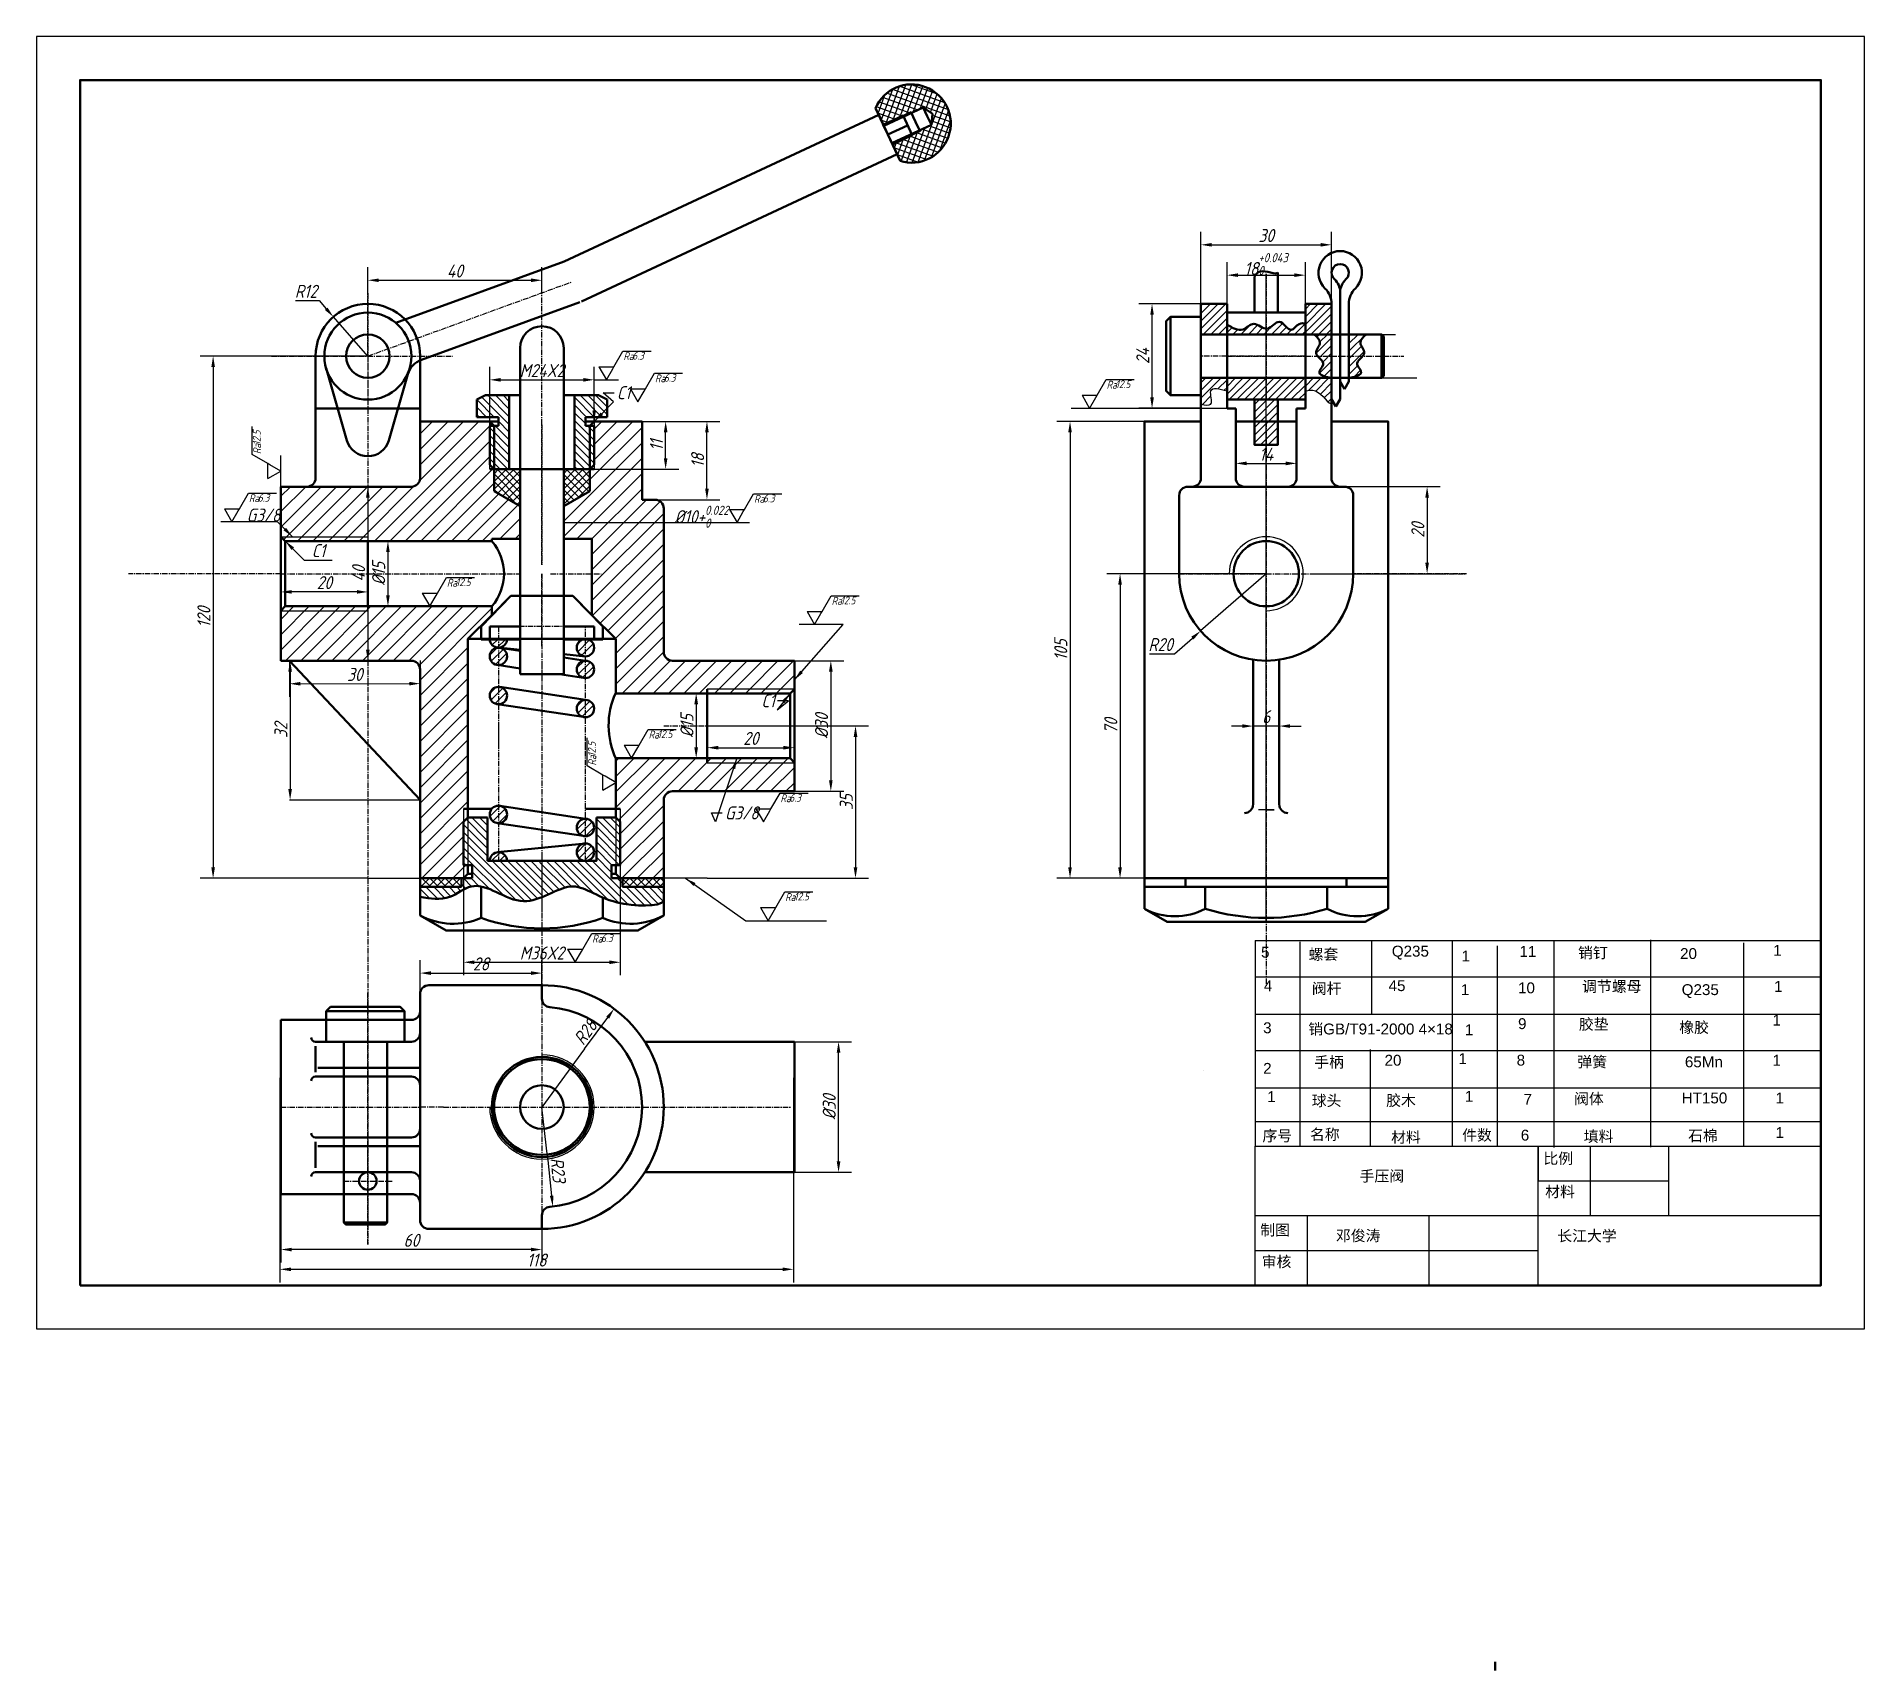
# Model space of a CAD drawing. Header units: inches. Extents: x 67 to 110576, y -3 to 1572927.
# Drawn here: x 54502.1 to 54922.1, y 786309.7 to 786685.2 of the extents above; entities that cross this region are included whole.
import ezdxf

# ---------------------------------------------------------------- set-up
doc = ezdxf.new("R2010")
doc.units = ezdxf.units.IN
doc.header["$MEASUREMENT"] = 0
doc.linetypes.add('AM_ISO08W050', pattern=[18, 12, -1.5, 3, -1.5])
doc.linetypes.add('CENTER', pattern=[2, 1.25, -0.25, 0.25, -0.25])
for name, color, linetype, lineweight in [('AM_7', 142, 'AM_ISO08W050', 25), ('粗·实线', 7, 'Continuous', 50), ('粗实线', 250, 'Continuous', 50)]:
    doc.layers.add(name, color=color, linetype=linetype, lineweight=lineweight)
doc.layers.add('点画线', color=180, linetype='CENTER')
doc.layers.add('细实线', color=7, linetype='Continuous')
doc.styles.get("Standard").update_dxf_attribs({"font": 'arial.ttf'})
doc.styles.add('文字', font='gbeitc.shx', dxfattribs={"height": 3, "bigfont": 'gbcbig.shx'})
doc.dimstyles.new('线性直径·', dxfattribs={"dimtxt": 2, "dimasz": 2.5, "dimexe": 3, "dimexo": 0, "dimtad": 1, "dimtoh": 1, "dimdec": 3, "dimdsep": 46, "dimtxsty": '文字', "dimcen": 2.5, "dimadec": 3, "dimazin": 0, "dimtfac": 1, "dimtdec": 3, "dimtmove": 0, "dimatfit": 3, "dimfxl": 1, "dimarcsym": 0})
doc.dimstyles.new('非圆直径', dxfattribs={"dimtxt": 3, "dimasz": 2.5, "dimexe": 3, "dimexo": 0, "dimtad": 1, "dimtoh": 1, "dimdec": 3, "dimdsep": 46, "dimtxsty": '文字', "dimcen": 2.5, "dimadec": 3, "dimazin": 0, "dimtfac": 1, "dimtdec": 3, "dimtmove": 0, "dimatfit": 3, "dimfxl": 1, "dimarcsym": 0})
pattern_1 = [(45, (-16.5594, -9.8387), (-1.767766953, 1.767766953), [])]
pattern_2 = [(45, (-688.8976, 89.0733), (-0.8838834765, 0.8838834765), [])]

msp = doc.modelspace()

# ---------------------------------------------------------------- texts
at = {"char_height": 2.5, "attachment_point": 1}
for s, width, insert in [('5', 7.756373, (54783.454, 786476.0559)), ('{\\fSimSun|b0|i0|c134|p2;螺套}', 12.373668, (54794.3914, 786475.5495)), ('Q235', 10.148071, (54813.4902, 786476.2719)), ('11', 9.655882, (54842.8139, 786476.214)), ('{\\fSimSun|b0|i0|c134|p2;销钉}', 16.605917, (54856.2965, 786475.9032)), ('20', 15.314279, (54879.7293, 786475.7189)), ('1', 7.195862, (54901.1324, 786476.4562)), ('1', 6.826878, (54829.5425, 786475.1659)), ('4', 6.964883, (54784.0872, 786468.3069)), ('{\\fSimSun|b0|i0|c134|p2;阀杆}', 11.944562, (54795.1066, 786467.6894)), ('45', 10.148022, (54812.7522, 786468.3455)), ('1', 8.118418, (54829.358, 786467.4239)), ('10', 8.389527, (54842.4974, 786467.8325)), ('{\\fSimSun|b0|i0|c134|p2;调节螺母}', 16.790408, (54857.219, 786468.1612)), ('Q235', 16.236884, (54880.0982, 786467.4239)), ('1', 7.564894, (54901.3169, 786468.1612)), ('3', 9.339306, (54783.9289, 786458.6603)), ('{\\fSimSun|b0|i0|c134|p2;销}GB/T91-2000 4×18', 40.908375, (54794.3054, 786458.3848)), ('9', 9.497594, (54842.4974, 786459.6091)), ('{\\fSimSun|b0|i0|c134|p2;胶垫}', 14.391772, (54856.481, 786459.4975)), ('{\\fSimSun|b0|i0|c134|p2;橡胶}', 14.576312, (54879.5447, 786458.7602)), ('1', 9.410006, (54900.9479, 786460.4192)), ('1', 6.642338, (54830.2806, 786458.2072)), ('{\\fSimSun|b0|i0|c134|p2;手柄}', 11.095666, (54795.6504, 786450.7708)), ('20', 14.391772, (54811.8296, 786451.2025)), ('1', 12.362167, (54828.8045, 786451.5712)), ('8', 9.814171, (54842.1808, 786451.2276)), ('{\\fSimSun|b0|i0|c134|p2;弹簧}', 17.528424, (54856.112, 786450.8338)), ('65Mn', 11.624103, (54880.8363, 786450.8338)), ('1', 7.564942, (54900.9479, 786451.2025)), ('2', 6.331729, (54783.9289, 786449.3299)), ('1', 6.015153, (54784.8786, 786442.8461)), ('{\\fSimSun|b0|i0|c134|p2;球头}', 11.431944, (54795.09, 786441.9251)), ('{\\fSimSun|b0|i0|c134|p2;胶木}', 11.808595, (54812.1986, 786441.9858)), ('1', 7.380402, (54830.2806, 786442.9075)), ('7', 7.598036, (54843.7637, 786442.2135)), ('{\\fSimSun|b0|i0|c134|p2;阀体}', 16.605868, (54855.3739, 786442.3545)), ('HT150', 13.284724, (54880.0982, 786442.5388)), ('1', 6.642338, (54901.6859, 786442.5388)), ('{\\fSimSun|b0|i0|c134|p2;序号}', 8.706104, (54783.7706, 786433.832)), ('{\\fSimSun|b0|i0|c134|p2;名称}', 13.454901, (54794.6928, 786434.1482)), ('{\\fSimSun|b0|i0|c134|p2; 材料}', 15.354458, (54811.6302, 786433.5157)), ('{\\fSimSun|b0|i0|c134|p2;件数}', 9.814171, (54829.6756, 786433.9901)), ('6', 9.655882, (54843.1305, 786433.9901)), ('{\\fSimSun|b0|i0|c134|p2;填料}', 15.129788, (54857.588, 786433.6908)), ('{\\fSimSun|b0|i0|c134|p2;石棉}', 12.915691, (54881.5743, 786433.8751)), ('1', 7.933926, (54901.6859, 786434.6125)), ('{\\fSimSun|b0|i0|c134|p2;邓俊涛} ', 10.810139, (54800.6523, 786410.8956))]:
    msp.add_mtext_dynamic_manual_height_columns(s, width=width, gutter_width=12.5, heights=[0], dxfattribs=dict(at, insert=insert))
at = {"layer": '粗实线', "char_height": 2.5, "attachment_point": 1}
for s, width, insert in [('{\\fSimSun|b0|i0|c134|p2;比例}', 8.667719, (54848.3277, 786428.6395)), ('{\\fSimSun|b0|i0|c134|p2;手压阀}', 14.844657, (54806.0991, 786424.595)), ('{\\fSimSun|b0|i0|c134|p2;材料}', 7.90496, (54848.7434, 786421.007)), ('{\\fSimSun|b0|i0|c134|p2;制图}', 8.73706, (54783.2662, 786412.1897)), ('{\\fSimSun|b0|i0|c134|p2;长江大学}', 54.163145, (54851.5225, 786410.8492)), ('{\\fSimSun|b0|i0|c134|p2;审核}', 8.112985, (54783.6129, 786404.9141))]:
    msp.add_mtext_dynamic_manual_height_columns(s, width=width, gutter_width=12.5, heights=[0], dxfattribs=dict(at, insert=insert))
at = {"layer": '细实线', "style": '文字'}
msp.add_text('C1', height=3, dxfattribs=at).set_placement((54565.325, 786565.5689))
at = {"layer": '细实线', "char_height": 3, "style": '文字'}
for s, insert, attachment_point in [('C1', (54635.4245, 786604.8638), 1), ('C1', (54671.7437, 786531.0688), 9), ('G3/8', (54660.2721, 786508.2886), 1)]:
    msp.add_mtext(s, dxfattribs=dict(at, insert=insert, attachment_point=attachment_point))
at = {"layer": '细实线', "char_height": 3, "attachment_point": 1, "style": '文字'}
for s, width, insert in [('G3/8', 4.367987, (54550.3736, 786576.7232)), ('\\A1;%%C10+{\\H0.7x;\\S0.022^ 0;}', 4.841999, (54648.7046, 786577.3832))]:
    msp.add_mtext_dynamic_manual_height_columns(s, width=width, gutter_width=15, heights=[0], dxfattribs=dict(at, insert=insert))

# ---------------------------------------------------------------- blocks, each defined once
blk = doc.blocks.new('*D2')
at = {"layer": 'Defpoints', "color": 0, "transparency": 16777216}
for p in [(54570.3, 786620.78), (54578.22, 786611.77)]:
    blk.add_point(p, dxfattribs=at)
at = {"layer": '细实线', "color": 0, "lineweight": -2, "transparency": 16777216}
for p, q in [((54561.62, 786624.54), (54567, 786624.54)), ((54567, 786624.54), (54568.65, 786622.66)), ((54578.22, 786611.77), (54570.3, 786620.78))]:
    blk.add_line(p, q, dxfattribs=at)
at = {"layer": '细实线', "color": 0, "transparency": 16777216}
blk.add_solid([(54568.96, 786622.93), (54568.33, 786622.38), (54570.3, 786620.78)], dxfattribs=at)
at = {"layer": '细实线', "color": 0, "transparency": 16777216, "insert": (54564, 786626.66), "char_height": 3, "attachment_point": 5, "style": '文字'}
blk.add_mtext('R12', dxfattribs=at)
blk = doc.blocks.new('*D3')
at = {"layer": 'Defpoints', "color": 0, "transparency": 16777216}
for p in [(54618.22, 786629.2), (54578.22, 786626.21), (54618.22, 786626.21)]:
    blk.add_point(p, dxfattribs=at)
at = {"layer": '细实线', "color": 0, "lineweight": -2, "transparency": 16777216}
for p, q in [((54578.22, 786626.21), (54578.22, 786632.2)), ((54618.22, 786626.21), (54618.22, 786632.2)), ((54580.72, 786629.2), (54615.72, 786629.2))]:
    blk.add_line(p, q, dxfattribs=at)
at = {"layer": '细实线', "color": 0, "transparency": 16777216}
for points in [[(54580.72, 786629.61), (54580.72, 786628.78), (54578.22, 786629.2)], [(54615.72, 786629.61), (54615.72, 786628.78), (54618.22, 786629.2)]]:
    blk.add_solid(points, dxfattribs=at)
at = {"layer": '细实线', "color": 0, "transparency": 16777216, "insert": (54598.22, 786631.32), "char_height": 3, "attachment_point": 5, "style": '文字'}
blk.add_mtext('40', dxfattribs=at)
blk = doc.blocks.new('*D4')
at = {"layer": 'Defpoints', "color": 0, "transparency": 16777216}
for p in [(54630.22, 786606.32), (54606.22, 786596.83), (54630.22, 786596.77)]:
    blk.add_point(p, dxfattribs=at)
at = {"layer": '细实线', "color": 0, "lineweight": -2, "transparency": 16777216}
for p, q in [((54606.22, 786596.83), (54606.22, 786609.32)), ((54608.72, 786606.32), (54627.72, 786606.32)), ((54630.22, 786596.77), (54630.22, 786609.32))]:
    blk.add_line(p, q, dxfattribs=at)
at = {"layer": '细实线', "color": 0, "transparency": 16777216}
for points in [[(54608.72, 786606.74), (54608.72, 786605.9), (54606.22, 786606.32)], [(54627.72, 786606.74), (54627.72, 786605.9), (54630.22, 786606.32)]]:
    blk.add_solid(points, dxfattribs=at)
at = {"layer": '细实线', "color": 0, "transparency": 16777216, "insert": (54618.22, 786608.44), "char_height": 3, "attachment_point": 5, "style": '文字'}
blk.add_mtext('M24X2 ', dxfattribs=at)
blk = doc.blocks.new('粗糙度精华版')
at = {"layer": '细实线'}
for p, q in [((2.89, 5), (6.35, 11)), ((6.35, 11), (17.11, 11)), ((-2.89, 5), (2.89, 5)), ((-2.89, 5), (0, 0)), ((0, 0), (2.41, 4.18)), ((2.41, 4.18), (2.89, 5))]:
    blk.add_line(p, q, dxfattribs=at)
at = {"layer": '细实线', "insert": (6.51, 10.55), "char_height": 3, "attachment_point": 1, "style": '文字'}
blk.add_mtext_dynamic_manual_height_columns('Ra ', width=3.5965, gutter_width=15, heights=[0], dxfattribs=at)
at = {"layer": '细实线', "style": '文字', "flags": 8}
blk.add_attdef('RA', (9.94, 7.74), '', height=3, dxfattribs=at)
blk = doc.blocks.new('*D7')
at = {"layer": 'Defpoints', "color": 0, "transparency": 16777216}
for p in [(54630.22, 786596.77), (54646.64, 786596.77), (54630.22, 786585.77)]:
    blk.add_point(p, dxfattribs=at)
at = {"layer": '细实线', "color": 0, "lineweight": -2, "transparency": 16777216}
for p, q in [((54630.22, 786596.77), (54649.64, 786596.77)), ((54646.64, 786588.27), (54646.64, 786594.27)), ((54630.22, 786585.77), (54649.64, 786585.77))]:
    blk.add_line(p, q, dxfattribs=at)
at = {"layer": '细实线', "color": 0, "transparency": 16777216}
for points in [[(54646.23, 786594.27), (54647.06, 786594.27), (54646.64, 786596.77)], [(54646.23, 786588.27), (54647.06, 786588.27), (54646.64, 786585.77)]]:
    blk.add_solid(points, dxfattribs=at)
at = {"layer": '细实线', "color": 0, "transparency": 16777216, "insert": (54644.52, 786591.27), "char_height": 3, "attachment_point": 5, "rotation": 90, "style": '文字'}
blk.add_mtext('11', dxfattribs=at)
blk = doc.blocks.new('*D8')
at = {"layer": 'Defpoints', "color": 0, "transparency": 16777216}
for p in [(54644.22, 786596.77), (54656.13, 786596.77), (54644.22, 786578.77)]:
    blk.add_point(p, dxfattribs=at)
at = {"layer": '细实线', "color": 0, "lineweight": -2, "transparency": 16777216}
for p, q in [((54644.22, 786596.77), (54659.13, 786596.77)), ((54656.13, 786581.27), (54656.13, 786594.27)), ((54644.22, 786578.77), (54659.13, 786578.77))]:
    blk.add_line(p, q, dxfattribs=at)
at = {"layer": '细实线', "color": 0, "transparency": 16777216}
for points in [[(54655.71, 786594.27), (54656.54, 786594.27), (54656.13, 786596.77)], [(54655.71, 786581.27), (54656.54, 786581.27), (54656.13, 786578.77)]]:
    blk.add_solid(points, dxfattribs=at)
at = {"layer": '细实线', "color": 0, "transparency": 16777216, "insert": (54654, 786587.77), "char_height": 3, "attachment_point": 5, "rotation": 90, "style": '文字'}
blk.add_mtext('18', dxfattribs=at)
blk = doc.blocks.new('*D9')
at = {"layer": 'Defpoints', "color": 0, "transparency": 16777216}
for p in [(54578.22, 786569.27), (54578.22, 786554.27), (54582.83, 786554.27)]:
    blk.add_point(p, dxfattribs=at)
at = {"layer": '细实线', "color": 0, "lineweight": -2, "transparency": 16777216}
for p, q in [((54578.22, 786569.27), (54585.83, 786569.27)), ((54582.83, 786566.77), (54582.83, 786556.77)), ((54578.22, 786554.27), (54585.83, 786554.27))]:
    blk.add_line(p, q, dxfattribs=at)
at = {"layer": '细实线', "color": 0, "transparency": 16777216}
for points in [[(54582.41, 786566.77), (54583.24, 786566.77), (54582.83, 786569.27)], [(54582.41, 786556.77), (54583.24, 786556.77), (54582.83, 786554.27)]]:
    blk.add_solid(points, dxfattribs=at)
at = {"layer": '细实线', "color": 0, "transparency": 16777216, "insert": (54580.7, 786561.77), "char_height": 3, "attachment_point": 5, "rotation": 90, "style": '文字'}
blk.add_mtext('%%c15', dxfattribs=at)
blk = doc.blocks.new('*D10')
at = {"layer": 'Defpoints', "color": 0, "transparency": 16777216}
for p in [(54558.22, 786581.77), (54558.22, 786541.77), (54578.22, 786541.77)]:
    blk.add_point(p, dxfattribs=at)
at = {"layer": '细实线', "color": 0, "lineweight": -2, "transparency": 16777216}
for p, q in [((54558.22, 786581.77), (54581.22, 786581.77)), ((54578.22, 786579.27), (54578.22, 786544.27)), ((54558.22, 786541.77), (54581.22, 786541.77))]:
    blk.add_line(p, q, dxfattribs=at)
at = {"layer": '细实线', "color": 0, "transparency": 16777216}
for points in [[(54577.8, 786579.27), (54578.63, 786579.27), (54578.22, 786581.77)], [(54577.8, 786544.27), (54578.63, 786544.27), (54578.22, 786541.77)]]:
    blk.add_solid(points, dxfattribs=at)
at = {"layer": '细实线', "color": 0, "transparency": 16777216, "insert": (54576.09, 786561.77), "char_height": 3, "attachment_point": 5, "rotation": 90, "style": '文字'}
blk.add_mtext('40', dxfattribs=at)
blk = doc.blocks.new('*D11')
at = {"layer": 'Defpoints', "color": 0, "transparency": 16777216}
for p in [(54558.22, 786557.58), (54558.22, 786554.27), (54578.22, 786554.27)]:
    blk.add_point(p, dxfattribs=at)
at = {"layer": '细实线', "color": 0, "lineweight": -2, "transparency": 16777216}
for p, q in [((54558.22, 786554.27), (54558.22, 786560.58)), ((54578.22, 786554.27), (54578.22, 786560.58)), ((54575.72, 786557.58), (54560.72, 786557.58))]:
    blk.add_line(p, q, dxfattribs=at)
at = {"layer": '细实线', "color": 0, "transparency": 16777216}
for points in [[(54560.72, 786558), (54560.72, 786557.17), (54558.22, 786557.58)], [(54575.72, 786558), (54575.72, 786557.17), (54578.22, 786557.58)]]:
    blk.add_solid(points, dxfattribs=at)
at = {"layer": '细实线', "color": 0, "transparency": 16777216, "insert": (54568.22, 786559.71), "char_height": 3, "attachment_point": 5, "style": '文字'}
blk.add_mtext('20', dxfattribs=at)
blk = doc.blocks.new('粗糙度精华版 (1)')
at = {"layer": '细实线'}
for p, q in [((2.89, 5), (6.35, 11)), ((6.35, 11), (17.11, 11)), ((-2.89, 5), (2.89, 5)), ((-2.89, 5), (0, 0)), ((0, 0), (2.41, 4.18)), ((2.41, 4.18), (2.89, 5))]:
    blk.add_line(p, q, dxfattribs=at)
at = {"layer": '细实线', "insert": (6.51, 10.55), "char_height": 3, "attachment_point": 1, "style": '文字'}
blk.add_mtext_dynamic_manual_height_columns('Ra ', width=3.5965, gutter_width=15, heights=[0], dxfattribs=at)
at = {"layer": '细实线', "style": '文字', "flags": 8}
blk.add_attdef('RA', (9.94, 7.74), '', height=3, dxfattribs=at)
blk = doc.blocks.new('*D13')
at = {"layer": 'Defpoints', "color": 0, "transparency": 16777216}
for p in [(54578.22, 786611.77), (54542.66, 786491.77), (54578.22, 786491.77)]:
    blk.add_point(p, dxfattribs=at)
at = {"layer": '细实线', "color": 0, "lineweight": -2, "transparency": 16777216}
for p, q in [((54578.22, 786611.77), (54539.66, 786611.77)), ((54542.66, 786609.27), (54542.66, 786494.27)), ((54578.22, 786491.77), (54539.66, 786491.77))]:
    blk.add_line(p, q, dxfattribs=at)
at = {"layer": '细实线', "color": 0, "transparency": 16777216}
for points in [[(54542.25, 786609.27), (54543.08, 786609.27), (54542.66, 786611.77)], [(54542.25, 786494.27), (54543.08, 786494.27), (54542.66, 786491.77)]]:
    blk.add_solid(points, dxfattribs=at)
at = {"layer": '细实线', "color": 0, "transparency": 16777216, "insert": (54540.54, 786551.77), "char_height": 3, "attachment_point": 5, "rotation": 90, "style": '文字'}
blk.add_mtext('120', dxfattribs=at)
blk = doc.blocks.new('粗糙度精华版 (3)')
at = {"layer": '细实线'}
for p, q in [((2.89, 5), (6.35, 11)), ((6.35, 11), (17.11, 11)), ((-2.89, 5), (2.89, 5)), ((-2.89, 5), (0, 0)), ((0, 0), (2.41, 4.18)), ((2.41, 4.18), (2.89, 5))]:
    blk.add_line(p, q, dxfattribs=at)
at = {"layer": '细实线', "insert": (6.51, 10.55), "char_height": 3, "attachment_point": 1, "style": '文字'}
blk.add_mtext_dynamic_manual_height_columns('Ra ', width=3.5965, gutter_width=15, heights=[0], dxfattribs=at)
at = {"layer": '细实线', "style": '文字', "flags": 8}
blk.add_attdef('RA', (9.94, 7.74), '', height=3, dxfattribs=at)
blk = doc.blocks.new('*D16')
at = {"layer": 'Defpoints', "color": 0, "transparency": 16777216}
for p in [(54676.22, 786541.77), (54676.22, 786511.77), (54684.6, 786511.77)]:
    blk.add_point(p, dxfattribs=at)
at = {"layer": '细实线', "color": 0, "lineweight": -2, "transparency": 16777216}
for p, q in [((54676.22, 786541.77), (54687.6, 786541.77)), ((54684.6, 786539.27), (54684.6, 786514.27)), ((54676.22, 786511.77), (54687.6, 786511.77))]:
    blk.add_line(p, q, dxfattribs=at)
at = {"layer": '细实线', "color": 0, "transparency": 16777216}
for points in [[(54684.18, 786539.27), (54685.01, 786539.27), (54684.6, 786541.77)], [(54684.18, 786514.27), (54685.01, 786514.27), (54684.6, 786511.77)]]:
    blk.add_solid(points, dxfattribs=at)
at = {"layer": '细实线', "color": 0, "transparency": 16777216, "insert": (54682.47, 786526.77), "char_height": 3, "attachment_point": 5, "rotation": 90, "style": '文字'}
blk.add_mtext('%%c30', dxfattribs=at)
blk = doc.blocks.new('*D17')
at = {"layer": 'Defpoints', "color": 0, "transparency": 16777216}
for p in [(54656.22, 786534.27), (54653.66, 786519.35), (54656.22, 786519.35)]:
    blk.add_point(p, dxfattribs=at)
at = {"layer": '细实线', "color": 0, "lineweight": -2, "transparency": 16777216}
for p, q in [((54656.22, 786534.27), (54650.66, 786534.27)), ((54653.66, 786531.77), (54653.66, 786521.85)), ((54656.22, 786519.35), (54650.66, 786519.35))]:
    blk.add_line(p, q, dxfattribs=at)
at = {"layer": '细实线', "color": 0, "transparency": 16777216}
for points in [[(54653.24, 786531.77), (54654.08, 786531.77), (54653.66, 786534.27)], [(54653.24, 786521.85), (54654.08, 786521.85), (54653.66, 786519.35)]]:
    blk.add_solid(points, dxfattribs=at)
at = {"layer": '细实线', "color": 0, "transparency": 16777216, "insert": (54651.54, 786526.81), "char_height": 3, "attachment_point": 5, "rotation": 90, "style": '文字'}
blk.add_mtext('%%C15', dxfattribs=at)
blk = doc.blocks.new('*D18')
at = {"layer": 'Defpoints', "color": 0, "transparency": 16777216}
for p in [(54676.22, 786521.78), (54656.22, 786519.35), (54676.22, 786519.35)]:
    blk.add_point(p, dxfattribs=at)
at = {"layer": '细实线', "color": 0, "lineweight": -2, "transparency": 16777216}
for p, q in [((54656.22, 786519.35), (54656.22, 786524.78)), ((54658.72, 786521.78), (54673.72, 786521.78)), ((54676.22, 786519.35), (54676.22, 786524.78))]:
    blk.add_line(p, q, dxfattribs=at)
at = {"layer": '细实线', "color": 0, "transparency": 16777216}
for points in [[(54658.72, 786522.2), (54658.72, 786521.36), (54656.22, 786521.78)], [(54673.72, 786522.2), (54673.72, 786521.36), (54676.22, 786521.78)]]:
    blk.add_solid(points, dxfattribs=at)
at = {"layer": '细实线', "color": 0, "transparency": 16777216, "insert": (54666.22, 786523.91), "char_height": 3, "attachment_point": 5, "style": '文字'}
blk.add_mtext('20', dxfattribs=at)
blk = doc.blocks.new('*D19')
at = {"layer": 'Defpoints', "color": 0, "transparency": 16777216}
for p in [(54656.22, 786526.77), (54656.22, 786491.77), (54690.27, 786491.77)]:
    blk.add_point(p, dxfattribs=at)
at = {"layer": '细实线', "color": 0, "lineweight": -2, "transparency": 16777216}
for p, q in [((54656.22, 786526.77), (54693.27, 786526.77)), ((54690.27, 786524.27), (54690.27, 786494.27)), ((54656.22, 786491.77), (54693.27, 786491.77))]:
    blk.add_line(p, q, dxfattribs=at)
at = {"layer": '细实线', "color": 0, "transparency": 16777216}
for points in [[(54689.85, 786524.27), (54690.69, 786524.27), (54690.27, 786526.77)], [(54689.85, 786494.27), (54690.69, 786494.27), (54690.27, 786491.77)]]:
    blk.add_solid(points, dxfattribs=at)
at = {"layer": '细实线', "color": 0, "transparency": 16777216, "insert": (54688.15, 786509.27), "char_height": 3, "attachment_point": 5, "rotation": 90, "style": '文字'}
blk.add_mtext('35', dxfattribs=at)
blk = doc.blocks.new('*D20')
at = {"layer": 'Defpoints', "color": 0, "transparency": 16777216}
for p in [(54560.22, 786541.77), (54590.22, 786541.8), (54590.22, 786536.5)]:
    blk.add_point(p, dxfattribs=at)
at = {"layer": '细实线', "color": 0, "lineweight": -2, "transparency": 16777216}
for p, q in [((54560.22, 786541.77), (54560.23, 786533.47)), ((54590.22, 786541.8), (54590.23, 786533.5)), ((54562.72, 786536.47), (54587.72, 786536.5))]:
    blk.add_line(p, q, dxfattribs=at)
at = {"layer": '细实线', "color": 0, "transparency": 16777216}
for points in [[(54562.72, 786536.89), (54562.72, 786536.06), (54560.22, 786536.47)], [(54587.72, 786536.92), (54587.72, 786536.08), (54590.22, 786536.5)]]:
    blk.add_solid(points, dxfattribs=at)
at = {"layer": '细实线', "color": 0, "transparency": 16777216, "insert": (54575.22, 786538.61), "char_height": 3, "attachment_point": 5, "rotation": 0.0597, "style": '文字'}
blk.add_mtext('30', dxfattribs=at)
blk = doc.blocks.new('*D21')
at = {"layer": 'Defpoints', "color": 0, "transparency": 16777216}
for p in [(54560.22, 786541.77), (54560.22, 786509.77), (54560.35, 786509.77)]:
    blk.add_point(p, dxfattribs=at)
at = {"layer": '细实线', "color": 0, "lineweight": -2, "transparency": 16777216}
for p, q in [((54560.22, 786541.77), (54563.35, 786541.77)), ((54560.35, 786539.27), (54560.35, 786512.27)), ((54560.22, 786509.77), (54563.35, 786509.77))]:
    blk.add_line(p, q, dxfattribs=at)
at = {"layer": '细实线', "color": 0, "transparency": 16777216}
for points in [[(54559.94, 786539.27), (54560.77, 786539.27), (54560.35, 786541.77)], [(54559.94, 786512.27), (54560.77, 786512.27), (54560.35, 786509.77)]]:
    blk.add_solid(points, dxfattribs=at)
at = {"layer": '细实线', "color": 0, "transparency": 16777216, "insert": (54558.23, 786525.77), "char_height": 3, "attachment_point": 5, "rotation": 90, "style": '文字'}
blk.add_mtext('32', dxfattribs=at)
blk = doc.blocks.new('*D22')
at = {"layer": 'Defpoints', "color": 0, "transparency": 16777216}
for p in [(54600.22, 786491.77), (54636.22, 786491.77), (54636.22, 786472.47)]:
    blk.add_point(p, dxfattribs=at)
at = {"layer": '细实线', "color": 0, "lineweight": -2, "transparency": 16777216}
for p, q in [((54600.22, 786491.77), (54600.22, 786469.47)), ((54636.22, 786491.77), (54636.22, 786469.47)), ((54602.72, 786472.47), (54633.72, 786472.47))]:
    blk.add_line(p, q, dxfattribs=at)
at = {"layer": '细实线', "color": 0, "transparency": 16777216}
for points in [[(54602.72, 786472.89), (54602.72, 786472.05), (54600.22, 786472.47)], [(54633.72, 786472.89), (54633.72, 786472.05), (54636.22, 786472.47)]]:
    blk.add_solid(points, dxfattribs=at)
at = {"layer": '细实线', "color": 0, "transparency": 16777216, "insert": (54618.22, 786474.6), "char_height": 3, "attachment_point": 5, "style": '文字'}
blk.add_mtext('M36X2', dxfattribs=at)
blk = doc.blocks.new('*D23')
at = {"layer": 'Defpoints', "color": 0, "transparency": 16777216}
for p in [(54777.63, 786591.77), (54791.63, 786591.77), (54791.63, 786587.11)]:
    blk.add_point(p, dxfattribs=at)
at = {"layer": '细实线', "color": 0, "lineweight": -2, "transparency": 16777216}
for p, q in [((54777.63, 786591.77), (54777.63, 786584.11)), ((54791.63, 786591.77), (54791.63, 786584.11)), ((54780.13, 786587.11), (54789.13, 786587.11))]:
    blk.add_line(p, q, dxfattribs=at)
at = {"layer": '细实线', "color": 0, "transparency": 16777216}
for points in [[(54780.13, 786587.53), (54780.13, 786586.69), (54777.63, 786587.11)], [(54789.13, 786587.53), (54789.13, 786586.69), (54791.63, 786587.11)]]:
    blk.add_solid(points, dxfattribs=at)
at = {"layer": '细实线', "color": 0, "transparency": 16777216, "insert": (54784.63, 786589.24), "char_height": 3, "attachment_point": 5, "style": '文字'}
blk.add_mtext('14', dxfattribs=at)
blk = doc.blocks.new('*D24')
at = {"layer": 'Defpoints', "color": 0, "transparency": 16777216}
for p in [(54784.63, 786561.77), (54751.05, 786491.77), (54784.63, 786491.77)]:
    blk.add_point(p, dxfattribs=at)
at = {"layer": '细实线', "color": 0, "lineweight": -2, "transparency": 16777216}
for p, q in [((54784.63, 786561.77), (54748.05, 786561.77)), ((54751.05, 786559.27), (54751.05, 786494.27)), ((54784.63, 786491.77), (54748.05, 786491.77))]:
    blk.add_line(p, q, dxfattribs=at)
at = {"layer": '细实线', "color": 0, "transparency": 16777216}
for points in [[(54750.64, 786559.27), (54751.47, 786559.27), (54751.05, 786561.77)], [(54750.64, 786494.27), (54751.47, 786494.27), (54751.05, 786491.77)]]:
    blk.add_solid(points, dxfattribs=at)
at = {"layer": '细实线', "color": 0, "transparency": 16777216, "insert": (54748.93, 786526.77), "char_height": 3, "attachment_point": 5, "rotation": 90, "style": '文字'}
blk.add_mtext('70', dxfattribs=at)
blk = doc.blocks.new('*D25')
at = {"layer": 'Defpoints', "color": 0, "transparency": 16777216}
for p in [(54795.63, 786581.77), (54795.63, 786561.77), (54821.61, 786561.77)]:
    blk.add_point(p, dxfattribs=at)
at = {"layer": '细实线', "color": 0, "lineweight": -2, "transparency": 16777216}
for p, q in [((54795.63, 786581.77), (54824.61, 786581.77)), ((54821.61, 786579.27), (54821.61, 786564.27)), ((54795.63, 786561.77), (54824.61, 786561.77))]:
    blk.add_line(p, q, dxfattribs=at)
at = {"layer": '细实线', "color": 0, "transparency": 16777216}
for points in [[(54821.19, 786579.27), (54822.02, 786579.27), (54821.61, 786581.77)], [(54821.19, 786564.27), (54822.02, 786564.27), (54821.61, 786561.77)]]:
    blk.add_solid(points, dxfattribs=at)
at = {"layer": '细实线', "color": 0, "transparency": 16777216, "insert": (54819.48, 786571.77), "char_height": 3, "attachment_point": 5, "rotation": 90, "style": '文字'}
blk.add_mtext('20', dxfattribs=at)
blk = doc.blocks.new('*D26')
at = {"layer": 'Defpoints', "color": 0, "transparency": 16777216}
for p in [(54756.63, 786596.77), (54739.56, 786491.77), (54756.63, 786491.77)]:
    blk.add_point(p, dxfattribs=at)
at = {"layer": '细实线', "color": 0, "lineweight": -2, "transparency": 16777216}
for p, q in [((54756.63, 786596.77), (54736.56, 786596.77)), ((54739.56, 786594.27), (54739.56, 786494.27)), ((54756.63, 786491.77), (54736.56, 786491.77))]:
    blk.add_line(p, q, dxfattribs=at)
at = {"layer": '细实线', "color": 0, "transparency": 16777216}
for points in [[(54739.14, 786594.27), (54739.97, 786594.27), (54739.56, 786596.77)], [(54739.14, 786494.27), (54739.97, 786494.27), (54739.56, 786491.77)]]:
    blk.add_solid(points, dxfattribs=at)
at = {"layer": '细实线', "color": 0, "transparency": 16777216, "insert": (54737.43, 786544.27), "char_height": 3, "attachment_point": 5, "rotation": 90, "style": '文字'}
blk.add_mtext('105', dxfattribs=at)
blk = doc.blocks.new('*D27')
at = {"layer": 'Defpoints', "color": 0, "transparency": 16777216}
for p in [(54784.63, 786561.77), (54769.57, 786548.61)]:
    blk.add_point(p, dxfattribs=at)
at = {"layer": '细实线', "color": 0, "lineweight": -2, "transparency": 16777216}
for p, q in [((54784.63, 786561.77), (54769.57, 786548.61)), ((54763.55, 786543.34), (54767.69, 786546.96)), ((54757.8, 786543.34), (54763.55, 786543.34))]:
    blk.add_line(p, q, dxfattribs=at)
at = {"layer": '细实线', "color": 0, "transparency": 16777216}
blk.add_solid([(54767.41, 786547.28), (54767.96, 786546.65), (54769.57, 786548.61)], dxfattribs=at)
at = {"layer": '细实线', "color": 0, "transparency": 16777216, "insert": (54760.36, 786545.47), "char_height": 3, "attachment_point": 5, "style": '文字'}
blk.add_mtext('R20', dxfattribs=at)
blk = doc.blocks.new('*D28')
at = {"layer": 'Defpoints', "color": 0, "transparency": 16777216}
for p in [(54781.63, 786526.75), (54781.63, 786525.38), (54787.63, 786525.38)]:
    blk.add_point(p, dxfattribs=at)
at = {"layer": '细实线', "color": 0, "lineweight": -2, "transparency": 16777216}
for p, q in [((54779.13, 786526.75), (54776.63, 786526.75)), ((54781.63, 786525.38), (54781.63, 786529.75)), ((54787.63, 786526.75), (54781.63, 786526.75)), ((54787.63, 786525.38), (54787.63, 786529.75)), ((54790.13, 786526.75), (54792.63, 786526.75))]:
    blk.add_line(p, q, dxfattribs=at)
at = {"layer": '细实线', "color": 0, "transparency": 16777216}
for points in [[(54779.13, 786527.17), (54779.13, 786526.33), (54781.63, 786526.75)], [(54790.13, 786527.17), (54790.13, 786526.33), (54787.63, 786526.75)]]:
    blk.add_solid(points, dxfattribs=at)
at = {"layer": '细实线', "color": 0, "transparency": 16777216, "insert": (54784.63, 786528.88), "char_height": 3, "attachment_point": 5, "style": '文字'}
blk.add_mtext('6', dxfattribs=at)
blk = doc.blocks.new('*D29')
at = {"layer": 'Defpoints', "color": 0, "transparency": 16777216}
for p in [(54758.4, 786623.77), (54769.63, 786623.77), (54769.63, 786599.77)]:
    blk.add_point(p, dxfattribs=at)
at = {"layer": '细实线', "color": 0, "lineweight": -2, "transparency": 16777216}
for p, q in [((54769.63, 786623.77), (54755.4, 786623.77)), ((54758.4, 786602.27), (54758.4, 786621.27)), ((54769.63, 786599.77), (54755.4, 786599.77))]:
    blk.add_line(p, q, dxfattribs=at)
at = {"layer": '细实线', "color": 0, "transparency": 16777216}
for points in [[(54757.99, 786621.27), (54758.82, 786621.27), (54758.4, 786623.77)], [(54757.99, 786602.27), (54758.82, 786602.27), (54758.4, 786599.77)]]:
    blk.add_solid(points, dxfattribs=at)
at = {"layer": '细实线', "color": 0, "transparency": 16777216, "insert": (54756.28, 786611.77), "char_height": 3, "attachment_point": 5, "rotation": 90, "style": '文字'}
blk.add_mtext('24', dxfattribs=at)
blk = doc.blocks.new('*D30')
at = {"layer": 'Defpoints', "color": 0, "transparency": 16777216}
for p in [(54799.63, 786637.35), (54769.63, 786623.77), (54799.63, 786623.77)]:
    blk.add_point(p, dxfattribs=at)
at = {"layer": '细实线', "color": 0, "lineweight": -2, "transparency": 16777216}
for p, q in [((54769.63, 786623.77), (54769.63, 786640.35)), ((54799.63, 786623.77), (54799.63, 786640.35)), ((54772.13, 786637.35), (54797.13, 786637.35))]:
    blk.add_line(p, q, dxfattribs=at)
at = {"layer": '细实线', "color": 0, "transparency": 16777216}
for points in [[(54772.13, 786637.77), (54772.13, 786636.93), (54769.63, 786637.35)], [(54797.13, 786637.77), (54797.13, 786636.93), (54799.63, 786637.35)]]:
    blk.add_solid(points, dxfattribs=at)
at = {"layer": '细实线', "color": 0, "transparency": 16777216, "insert": (54784.63, 786639.48), "char_height": 3, "attachment_point": 5, "style": '文字'}
blk.add_mtext('30', dxfattribs=at)
blk = doc.blocks.new('*D31')
at = {"layer": 'Defpoints', "color": 0, "transparency": 16777216}
for p in [(54793.63, 786630.37), (54775.63, 786623.77), (54793.63, 786623.77)]:
    blk.add_point(p, dxfattribs=at)
at = {"layer": '细实线', "color": 0, "lineweight": -2, "transparency": 16777216}
for p, q in [((54775.63, 786623.77), (54775.63, 786633.37)), ((54793.63, 786623.77), (54793.63, 786633.37)), ((54778.13, 786630.37), (54791.13, 786630.37))]:
    blk.add_line(p, q, dxfattribs=at)
at = {"layer": '细实线', "color": 0, "transparency": 16777216}
for points in [[(54778.13, 786630.79), (54778.13, 786629.96), (54775.63, 786630.37)], [(54791.13, 786630.79), (54791.13, 786629.96), (54793.63, 786630.37)]]:
    blk.add_solid(points, dxfattribs=at)
at = {"layer": '细实线', "color": 0, "transparency": 16777216, "insert": (54784.63, 786632.92), "char_height": 3, "attachment_point": 5, "style": '文字'}
blk.add_mtext('18{\\H0.7x;\\S+0.043^ 0;}', dxfattribs=at)
blk = doc.blocks.new('*D32')
at = {"layer": 'Defpoints', "color": 0, "transparency": 16777216}
for p in [(54618.22, 786469.98), (54590.22, 786463.2), (54618.22, 786464.12)]:
    blk.add_point(p, dxfattribs=at)
at = {"layer": '细实线', "color": 0, "lineweight": -2, "transparency": 16777216}
for p, q in [((54590.22, 786463.2), (54590.22, 786472.98)), ((54618.22, 786464.12), (54618.22, 786472.98)), ((54592.72, 786469.98), (54615.72, 786469.98))]:
    blk.add_line(p, q, dxfattribs=at)
at = {"layer": '细实线', "color": 0, "transparency": 16777216}
for points in [[(54592.72, 786470.39), (54592.72, 786469.56), (54590.22, 786469.98)], [(54615.72, 786470.39), (54615.72, 786469.56), (54618.22, 786469.98)]]:
    blk.add_solid(points, dxfattribs=at)
at = {"layer": '细实线', "color": 0, "transparency": 16777216, "insert": (54604.22, 786472.1), "char_height": 3, "attachment_point": 5, "style": '文字'}
blk.add_mtext('28', dxfattribs=at)
blk = doc.blocks.new('*D33')
at = {"layer": 'Defpoints', "color": 0, "transparency": 16777216}
for p in [(54558.22, 786419.2), (54618.22, 786411.2), (54558.22, 786406.45)]:
    blk.add_point(p, dxfattribs=at)
at = {"layer": '细实线', "color": 0, "lineweight": -2, "transparency": 16777216}
for p, q in [((54558.22, 786419.2), (54558.22, 786403.45)), ((54618.22, 786411.2), (54618.22, 786403.45)), ((54615.72, 786406.45), (54560.72, 786406.45))]:
    blk.add_line(p, q, dxfattribs=at)
at = {"layer": '细实线', "color": 0, "transparency": 16777216}
for points in [[(54560.72, 786406.86), (54560.72, 786406.03), (54558.22, 786406.45)], [(54615.72, 786406.86), (54615.72, 786406.03), (54618.22, 786406.45)]]:
    blk.add_solid(points, dxfattribs=at)
at = {"layer": '细实线', "color": 0, "transparency": 16777216, "insert": (54588.22, 786408.57), "char_height": 3, "attachment_point": 5, "style": '文字'}
blk.add_mtext('60', dxfattribs=at)
blk = doc.blocks.new('*D34')
at = {"layer": 'Defpoints', "color": 0, "transparency": 16777216}
for p in [(54558.02, 786445.88), (54676.02, 786445.88), (54676.02, 786401.91)]:
    blk.add_point(p, dxfattribs=at)
at = {"layer": '细实线', "color": 0, "lineweight": -2, "transparency": 16777216}
for p, q in [((54558.02, 786445.88), (54558.02, 786398.91)), ((54676.02, 786445.88), (54676.02, 786398.91)), ((54560.52, 786401.91), (54673.52, 786401.91))]:
    blk.add_line(p, q, dxfattribs=at)
at = {"layer": '细实线', "color": 0, "transparency": 16777216}
for points in [[(54560.52, 786402.32), (54560.52, 786401.49), (54558.02, 786401.91)], [(54673.52, 786402.32), (54673.52, 786401.49), (54676.02, 786401.91)]]:
    blk.add_solid(points, dxfattribs=at)
at = {"layer": '细实线', "color": 0, "transparency": 16777216, "insert": (54617.02, 786404.03), "char_height": 3, "attachment_point": 5, "style": '文字'}
blk.add_mtext('118', dxfattribs=at)
blk = doc.blocks.new('*D35')
at = {"layer": 'Defpoints', "color": 0, "transparency": 16777216}
for p in [(54676.22, 786454.2), (54686.37, 786454.2), (54676.22, 786424.2)]:
    blk.add_point(p, dxfattribs=at)
at = {"layer": '细实线', "color": 0, "lineweight": -2, "transparency": 16777216}
for p, q in [((54676.22, 786454.2), (54689.37, 786454.2)), ((54686.37, 786426.7), (54686.37, 786451.7)), ((54676.22, 786424.2), (54689.37, 786424.2))]:
    blk.add_line(p, q, dxfattribs=at)
at = {"layer": '细实线', "color": 0, "transparency": 16777216}
for points in [[(54685.95, 786451.7), (54686.79, 786451.7), (54686.37, 786454.2)], [(54685.95, 786426.7), (54686.79, 786426.7), (54686.37, 786424.2)]]:
    blk.add_solid(points, dxfattribs=at)
at = {"layer": '细实线', "color": 0, "transparency": 16777216, "insert": (54684.24, 786439.2), "char_height": 3, "attachment_point": 5, "rotation": 90, "style": '文字'}
blk.add_mtext('%%c30', dxfattribs=at)
blk = doc.blocks.new('*D36')
at = {"layer": 'Defpoints', "color": 0, "transparency": 16777216}
for p in [(54618.22, 786439.2), (54620.72, 786416.34)]:
    blk.add_point(p, dxfattribs=at)
at = {"layer": '细实线', "color": 0, "lineweight": -2, "transparency": 16777216}
blk.add_line((54619.47, 786427.77), (54620.45, 786418.82), dxfattribs=at)
at = {"layer": '细实线', "color": 0, "transparency": 16777216}
blk.add_solid([(54620.86, 786418.87), (54620.04, 786418.78), (54620.72, 786416.34)], dxfattribs=at)
at = {"layer": '细实线', "color": 0, "transparency": 16777216, "insert": (54621.94, 786424.77), "char_height": 3, "attachment_point": 5, "rotation": 276.2522, "style": '文字'}
blk.add_mtext('R23', dxfattribs=at)
blk = doc.blocks.new('*D37')
at = {"layer": 'Defpoints', "color": 0, "transparency": 16777216}
for p in [(54634.8, 786461.76), (54618.22, 786439.2)]:
    blk.add_point(p, dxfattribs=at)
at = {"layer": '细实线', "color": 0, "lineweight": -2, "transparency": 16777216}
blk.add_line((54628.03, 786452.55), (54633.32, 786459.75), dxfattribs=at)
at = {"layer": '细实线', "color": 0, "transparency": 16777216}
blk.add_solid([(54632.99, 786459.99), (54633.66, 786459.5), (54634.8, 786461.76)], dxfattribs=at)
at = {"layer": '细实线', "color": 0, "transparency": 16777216, "insert": (54628.22, 786456.4), "char_height": 3, "attachment_point": 5, "rotation": 53.681, "style": '文字'}
blk.add_mtext('R28', dxfattribs=at)

# ---------------------------------------------------------------- dimensions: what is measured, and where the dimension line sits
at = {"layer": '细实线'}
for base, p1, p2, text, picture, middle in [((54799.633, 786637.3505), (54769.633, 786623.7653), (54799.633, 786623.7653), '30', '*D30', (54784.633, 786639.4755)), ((54630.2182, 786606.3187), (54606.2182, 786596.8316), (54630.2182, 786596.7653), 'M24X2 ', '*D4', (54618.2182, 786608.4437))]:
    dim = msp.add_linear_dim(base=base, p1=p1, p2=p2, text=text, dimstyle='非圆直径', override={"dimpost": '%%c<>'}, dxfattribs=at)
    dim.commit()
    dim.dimension.update_dxf_attribs({"geometry": picture, "text_midpoint": middle})
for base, p1, p2, text, picture, middle in [((54793.633, 786630.3745), (54775.633, 786623.7653), (54793.633, 786623.7653), '<>{\\H0.7x;\\S+0.043^ 0;}', '*D31', (54784.633, 786632.9245)), ((54636.2182, 786472.4715), (54600.2182, 786491.7653), (54636.2182, 786491.7653), 'M36X2', '*D22', (54618.2182, 786474.5965))]:
    dim = msp.add_linear_dim(base=base, p1=p1, p2=p2, text=text, dimstyle='线性直径·', dxfattribs=at)
    dim.commit()
    dim.dimension.update_dxf_attribs({"geometry": picture, "text_midpoint": middle})
for base, p1, p2, picture, middle in [((54618.2182, 786629.1977), (54578.2182, 786626.2137), (54618.2182, 786626.2137), '*D3', (54598.2182, 786631.3227)), ((54791.633, 786587.1109), (54777.633, 786591.7653), (54791.633, 786591.7653), '*D23', (54784.633, 786589.2359)), ((54558.2182, 786557.583), (54578.2182, 786554.2653), (54558.2182, 786554.2653), '*D11', (54568.2182, 786559.708)), ((54781.633, 786526.7515), (54787.633, 786525.3784), (54781.633, 786525.3784), '*D28', (54784.633, 786528.8765)), ((54676.2182, 786521.7815), (54656.2182, 786519.3521), (54676.2182, 786519.3521), '*D18', (54666.2182, 786523.9065)), ((54618.2182, 786469.9762), (54590.2182, 786463.2013), (54618.2182, 786464.1212), '*D32', (54604.2182, 786472.1012)), ((54676.0245, 786401.906), (54558.0245, 786445.8788), (54676.0245, 786445.8788), '*D34', (54617.0245, 786404.031)), ((54558.2182, 786406.4453), (54618.2182, 786411.2013), (54558.2182, 786419.2013), '*D33', (54588.2182, 786408.5703))]:
    dim = msp.add_linear_dim(base=base, p1=p1, p2=p2, dimstyle='线性直径·', dxfattribs=at)
    dim.commit()
    dim.dimension.update_dxf_attribs({"geometry": picture, "text_midpoint": middle})
for center, mpoint, picture, middle in [((54578.2182, 786611.7653), (54570.2972, 786620.7796), '*D2', (54563.9968, 786626.6606)), ((54784.633, 786561.7653), (54769.5715, 786548.6066), '*D27', (54760.3594, 786545.4681))]:
    dim = msp.add_radius_dim(center=center, mpoint=mpoint, dimstyle='线性直径·', dxfattribs=at)
    dim.commit()
    dim.dimension.update_dxf_attribs({"geometry": picture, "text_midpoint": middle})
for base, p1, p2, picture, middle in [((54758.4041, 786623.7653), (54769.633, 786599.7653), (54769.633, 786623.7653), '*D29', (54756.2791, 786611.7653)), ((54542.6641, 786491.7653), (54578.2182, 786611.7653), (54578.2182, 786491.7653), '*D13', (54540.5391, 786551.7653)), ((54646.6439, 786596.7653), (54630.2182, 786585.7653), (54630.2182, 786596.7653), '*D7', (54644.5189, 786591.2653)), ((54656.1266, 786596.7653), (54644.2182, 786578.7653), (54644.2182, 786596.7653), '*D8', (54654.0016, 786587.7653)), ((54739.5554, 786491.7653), (54756.633, 786596.7653), (54756.633, 786491.7653), '*D26', (54737.4304, 786544.2653)), ((54578.2182, 786541.7653), (54558.2182, 786581.7653), (54558.2182, 786541.7653), '*D10', (54576.0932, 786561.7653)), ((54821.6061, 786561.7653), (54795.633, 786581.7653), (54795.633, 786561.7653), '*D25', (54819.4811, 786571.7653)), ((54751.0547, 786491.7653), (54784.633, 786561.7653), (54784.633, 786491.7653), '*D24', (54748.9297, 786526.7653)), ((54560.3546, 786509.7653), (54560.2182, 786541.7653), (54560.2182, 786509.7653), '*D21', (54558.2296, 786525.7653)), ((54690.2704, 786491.7653), (54656.2182, 786526.7653), (54656.2182, 786491.7653), '*D19', (54688.1454, 786509.2653))]:
    dim = msp.add_linear_dim(base=base, p1=p1, p2=p2, angle=90, dimstyle='线性直径·', dxfattribs=at)
    dim.commit()
    dim.dimension.update_dxf_attribs({"geometry": picture, "text_midpoint": middle})
for base, p1, p2, picture, middle in [((54582.8263, 786554.2653), (54578.2182, 786569.2653), (54578.2182, 786554.2653), '*D9', (54580.7013, 786561.7653)), ((54684.5979, 786511.7653), (54676.2182, 786541.7653), (54676.2182, 786511.7653), '*D16', (54682.4729, 786526.7653)), ((54686.3697, 786454.2013), (54676.2182, 786424.2013), (54676.2182, 786454.2013), '*D35', (54684.2447, 786439.2013))]:
    dim = msp.add_linear_dim(base=base, p1=p1, p2=p2, angle=90, dimstyle='非圆直径', override={"dimpost": '%%c<>'}, dxfattribs=at)
    dim.commit()
    dim.dimension.update_dxf_attribs({"geometry": picture, "text_midpoint": middle})
dim = msp.add_aligned_dim(p1=(54560.2182, 786541.7653), p2=(54590.2181, 786541.7965), distance=-5.2945, dimstyle='线性直径·', dxfattribs=at)
dim.commit()
dim.dimension.update_dxf_attribs({"geometry": '*D20', "text_midpoint": (54575.2215, 786538.6114)})
dim = msp.add_linear_dim(base=(54653.66, 786519.3521), p1=(54656.2182, 786534.2653), p2=(54656.2182, 786519.3521), angle=90, text='%%C15', dimstyle='非圆直径', override={"dimpost": '%%c<>'}, dxfattribs=at)
dim.commit()
dim.dimension.update_dxf_attribs({"geometry": '*D17', "text_midpoint": (54651.535, 786526.8087)})
for mpoint, picture, middle in [((54634.802, 786461.7618), '*D37', (54629.9342, 786455.1397)), ((54620.723, 786416.3381), '*D36', (54619.8245, 786424.539))]:
    dim = msp.add_radius_dim(center=(54618.2182, 786439.2013), mpoint=mpoint, dimstyle='线性直径·', dxfattribs=at)
    dim.commit()
    dim.dimension.update_dxf_attribs({"geometry": picture, "text_midpoint": middle, "dimtype": 164})

# ---------------------------------------------------------------- hatches: boundary and pattern name
at = {"layer": '细实线'}
h = msp.add_hatch(dxfattribs=at)
h.set_pattern_fill('ANSI37', color=256, scale=10, angle=25)
h.set_pattern_definition([(70, (337219.593, 50573.0235), (-1.174615776, 0.4275251792), []), (160, (337219.593, 50573.0235), (-0.4275251792, -1.174615776), [])])
h.paths.add_polyline_path([(54699.3417, 786673.3682, 0.18511819), (54694.8637, 786668.7351), (54696.6453, 786664.9389), (54702.0887, 786667.4772)])
h.paths.add_polyline_path([(54702.0887, 786667.4772), (54696.6453, 786664.9389), (54696.7664, 786664.6809), (54702.2092, 786667.2189)])
h.paths.add_polyline_path([(54702.995, 786667.8998), (54702.0887, 786667.4772), (54702.2092, 786667.2189), (54703.1155, 786667.6415)], flags=17)
h.paths.add_polyline_path([(54699.3417, 786673.3682), (54702.0887, 786667.4772), (54702.995, 786667.8998), (54703.1155, 786667.6415), (54705.8344, 786668.9094), (54707.9295, 786667.4424), (54711.302, 786669.015, 0.41421356)])
h.paths.add_polyline_path([(54711.302, 786669.015), (54707.9295, 786667.4424), (54707.7066, 786664.8944), (54704.9877, 786663.6266), (54705.1081, 786663.3683), (54704.2018, 786662.9457), (54706.9488, 786657.0547, 0.41421356)])
h.paths.add_polyline_path([(54704.0814, 786663.204), (54698.6326, 786660.6632), (54698.7517, 786660.4042), (54704.2018, 786662.9457)])
h.paths.add_polyline_path([(54704.9877, 786663.6266), (54704.0814, 786663.204), (54704.2018, 786662.9457), (54705.1081, 786663.3683)], flags=17)
h.paths.add_polyline_path([(54704.2018, 786662.9457), (54698.7517, 786660.4042), (54700.4959, 786656.6102, 0.18588194), (54706.9488, 786657.0547)])
h = msp.add_hatch(dxfattribs=at)
h.set_pattern_fill('ANSI31', color=256, scale=10)
h.set_pattern_definition([(45, (-55.7389, -9.8387), (-0.8838834765, 0.8838834765), [])])
h.paths.add_polyline_path([(54775.633, 786623.7653), (54769.633, 786623.7653), (54769.633, 786616.7653), (54775.633, 786616.7653)])
h.paths.add_polyline_path([(54799.633, 786623.7653), (54793.633, 786623.7653), (54793.633, 786616.7653), (54799.633, 786616.7653)])
edge = h.paths.add_edge_path()
edge.add_spline(control_points=[(54769.633, 786600.7445), (54770.6085, 786600.5302), (54772.8743, 786600.0325), (54770.8296, 786605.0842), (54773.9253, 786604.2342), (54775.633, 786603.7653)], knot_values=[0, 0, 0, 0, 2.28364361, 5.30441103, 9.02076742, 9.02076742, 9.02076742, 9.02076742], degree=3, periodic=0)
edge.add_line((54775.633, 786603.7653), (54775.633, 786606.7653))
edge.add_line((54775.633, 786606.7653), (54769.633, 786606.7653))
edge.add_line((54769.633, 786606.7653), (54769.633, 786600.7445))
edge = h.paths.add_edge_path()
edge.add_spline(control_points=[(54793.633, 786603.7653), (54794.4046, 786603.9259), (54796.7336, 786604.4107), (54799.1578, 786600.5052), (54799.633, 786600.8455)], knot_values=[0, 0, 0, 0, 2.32521405, 7.01871186, 7.01871186, 7.01871186, 7.01871186], degree=3, periodic=0)
edge.add_line((54799.633, 786600.8455), (54799.633, 786606.7653))
edge.add_line((54799.633, 786606.7653), (54793.633, 786606.7653))
edge.add_line((54793.633, 786606.7653), (54793.633, 786603.7653))
h = msp.add_hatch(dxfattribs=at)
h.set_pattern_fill('ANSI31', color=256, scale=10)
h.set_pattern_definition(pattern_2)
edge = h.paths.add_edge_path()
edge.add_spline(control_points=[(54784.633, 786618.0628), (54783.7137, 786618.12), (54781.825, 786620.1924), (54779.0878, 786616.9217), (54776.9036, 786618.2572), (54775.633, 786619.0341)], knot_values=[0, 0, 0, 0, 2.9814252, 5.7685836, 9.64476428, 9.64476428, 9.64476428, 9.64476428], degree=3, periodic=0)
edge.add_line((54775.633, 786619.0341), (54775.633, 786616.7653))
edge.add_line((54775.633, 786616.7653), (54784.633, 786616.7653))
edge.add_line((54784.633, 786616.7653), (54784.633, 786618.0628))
edge = h.paths.add_edge_path()
edge.add_spline(control_points=[(54793.633, 786619.1354), (54793.2381, 786619.3868), (54791.7998, 786619.3373), (54790.2143, 786616.5341), (54787.6628, 786621.2911), (54785.7718, 786618.0929), (54784.7121, 786618.0579), (54784.633, 786618.0628)], knot_values=[9.64476428, 9.64476428, 9.64476428, 9.64476428, 11.06098708, 13.31075441, 16.59881891, 19.79757924, 20.05427919, 20.05427919, 20.05427919, 20.05427919], degree=3, periodic=0)
edge.add_line((54784.633, 786618.0628), (54784.633, 786616.7653))
edge.add_line((54784.633, 786616.7653), (54793.633, 786616.7653))
edge.add_line((54793.633, 786616.7653), (54793.633, 786619.1354))
h.paths.add_polyline_path([(54784.633, 786606.7653), (54775.633, 786606.7653), (54775.633, 786601.7653), (54784.633, 786601.7653)])
h.paths.add_polyline_path([(54793.633, 786606.7653), (54784.633, 786606.7653), (54784.633, 786601.7653), (54787.2836, 786601.7653), (54793.633, 786601.7653)])
h = msp.add_hatch(dxfattribs=at)
h.set_pattern_fill('ANSI31', color=256, scale=10)
h.set_pattern_definition(pattern_2)
edge = h.paths.add_edge_path()
edge.add_spline(control_points=[(54784.633, 786618.0628), (54783.7137, 786618.12), (54781.825, 786620.1924), (54779.0878, 786616.9217), (54776.9036, 786618.2572), (54775.633, 786619.0341)], knot_values=[0, 0, 0, 0, 2.9814252, 5.7685836, 9.64476428, 9.64476428, 9.64476428, 9.64476428], degree=3, periodic=0)
edge.add_line((54775.633, 786619.0341), (54775.633, 786616.7653))
edge.add_line((54775.633, 786616.7653), (54784.633, 786616.7653))
edge.add_line((54784.633, 786616.7653), (54784.633, 786618.0628))
edge = h.paths.add_edge_path()
edge.add_spline(control_points=[(54793.633, 786619.1354), (54793.2381, 786619.3868), (54791.7998, 786619.3373), (54790.2143, 786616.5341), (54787.6628, 786621.2911), (54785.7718, 786618.0929), (54784.7121, 786618.0579), (54784.633, 786618.0628)], knot_values=[9.64476428, 9.64476428, 9.64476428, 9.64476428, 11.06098708, 13.31075441, 16.59881891, 19.79757924, 20.05427919, 20.05427919, 20.05427919, 20.05427919], degree=3, periodic=0)
edge.add_line((54784.633, 786618.0628), (54784.633, 786616.7653))
edge.add_line((54784.633, 786616.7653), (54793.633, 786616.7653))
edge.add_line((54793.633, 786616.7653), (54793.633, 786619.1354))
h.paths.add_polyline_path([(54793.633, 786606.7653), (54784.633, 786606.7653), (54784.633, 786601.7653), (54793.633, 786601.7653)])
h.paths.add_polyline_path([(54784.633, 786606.7653), (54775.633, 786606.7653), (54775.633, 786601.7653), (54784.633, 786601.7653)])
h = msp.add_hatch(dxfattribs=at)
h.set_pattern_fill('ANSI31', color=256, scale=10)
h.set_pattern_definition([(45, (-485.675, 150.4083), (-0.8838834765, 0.8838834765), [])])
edge = h.paths.add_edge_path()
edge.add_line((54799.633, 786616.7653), (54795.6652, 786616.7653))
edge.add_spline(control_points=[(54795.6652, 786616.7653), (54796.3569, 786616.1453), (54797.7876, 786614.8631), (54795.9456, 786613.1634), (54796.1243, 786612.3692), (54796.1393, 786612.3204)], knot_values=[0, 0, 0, 0, 2.35252471, 4.86562365, 5.03162551, 5.03162551, 5.03162551, 5.03162551], degree=3, periodic=0)
edge.add_line((54796.1393, 786612.3204), (54799.633, 786612.3204))
edge.add_line((54799.633, 786612.3204), (54799.633, 786616.7653))
edge = h.paths.add_edge_path()
edge.add_line((54799.633, 786612.3204), (54796.1393, 786612.3204))
edge.add_spline(control_points=[(54796.1393, 786612.3204), (54796.4047, 786611.4565), (54798.9711, 786610.1762), (54795.5619, 786607.7058), (54798.7187, 786606.8766), (54799.3816, 786606.7653)], knot_values=[5.03162551, 5.03162551, 5.03162551, 5.03162551, 7.96832478, 10.07408838, 12.33632972, 12.33632972, 12.33632972, 12.33632972], degree=3, periodic=0)
edge.add_line((54799.3816, 786606.7653), (54799.633, 786606.7653))
edge.add_line((54799.633, 786606.7653), (54799.633, 786612.3204))
edge = h.paths.add_edge_path()
edge.add_spline(control_points=[(54807.1266, 786612.3204), (54807.1416, 786612.3692), (54807.3203, 786613.1634), (54805.4783, 786614.8631), (54806.909, 786616.1453), (54807.6008, 786616.7653)], knot_values=[0, 0, 0, 0, 0.16600185, 2.6791008, 5.03162551, 5.03162551, 5.03162551, 5.03162551], degree=3, periodic=0)
edge.add_line((54807.6008, 786616.7653), (54803.633, 786616.7653))
edge.add_line((54803.633, 786616.7653), (54803.633, 786612.3204))
edge.add_line((54803.633, 786612.3204), (54807.1266, 786612.3204))
edge = h.paths.add_edge_path()
edge.add_spline(control_points=[(54803.8843, 786606.7653), (54804.5472, 786606.8766), (54807.7041, 786607.7058), (54804.2948, 786610.1762), (54806.8613, 786611.4565), (54807.1266, 786612.3204)], knot_values=[5.03162551, 5.03162551, 5.03162551, 5.03162551, 7.29386685, 9.39963044, 12.33632972, 12.33632972, 12.33632972, 12.33632972], degree=3, periodic=0)
edge.add_line((54807.1266, 786612.3204), (54803.633, 786612.3204))
edge.add_line((54803.633, 786612.3204), (54803.633, 786606.7653))
edge.add_line((54803.633, 786606.7653), (54803.8843, 786606.7653))
at = {"layer": '细实线', "transparency": 33554651}
h = msp.add_hatch(dxfattribs=at)
h.set_pattern_fill('ANSI31', color=256, scale=10, angle=90)
h.set_pattern_definition([(135, (-11.64, 0), (-0.8838834765, -0.8838834765), [])])
h.paths.add_polyline_path([(54608.2182, 786597.7653), (54608.2182, 786595.7653), (54606.2182, 786595.7653), (54606.2182, 786586.7653), (54607.2182, 786585.7653), (54610.7237, 786585.7653), (54610.7237, 786602.7653), (54605.2237, 786602.7653), (54603.2237, 786601.7653), (54603.2237, 786597.7653)])
h.paths.add_polyline_path([(54625.6933, 786585.7653), (54629.2085, 786585.7653), (54630.2085, 786586.7653), (54630.2085, 786595.7653), (54628.2085, 786595.7653), (54628.2085, 786597.7653), (54630.2085, 786597.7653), (54633.2085, 786597.7653), (54633.2085, 786601.7653), (54631.2085, 786602.7653), (54625.6933, 786602.7653)])
at = {"layer": '细实线'}
h = msp.add_hatch(dxfattribs=at)
h.set_pattern_fill('ANSI31', color=256, scale=10)
h.set_pattern_definition([(45, (28, 0), (-0.8838834765, 0.8838834765), [])])
h.paths.add_polyline_path([(54787.2836, 786601.7653), (54784.633, 786601.7653), (54784.633, 786596.7653), (54787.2836, 786596.7653)])
h.paths.add_polyline_path([(54784.633, 786601.7653), (54781.9824, 786601.7653), (54781.9824, 786596.7653), (54784.633, 786596.7653)])
h.paths.add_polyline_path([(54784.633, 786596.7653), (54781.9824, 786596.7653), (54781.9824, 786591.3596), (54784.633, 786591.3596)])
h.paths.add_polyline_path([(54787.2836, 786596.7653), (54784.633, 786596.7653), (54784.633, 786591.3596), (54787.2836, 786591.3596)])
h = msp.add_hatch(dxfattribs=at)
h.set_pattern_fill('ANSI31', color=256, scale=20)
h.set_pattern_definition(pattern_1)
h.paths.add_polyline_path([(54607.2182, 786580.7653), (54607.2182, 786585.7653), (54606.2182, 786585.7653), (54606.2182, 786596.7653), (54590.2182, 786596.7653), (54590.2182, 786583.7653, -0.41421356), (54588.2182, 786581.7653), (54566.2182, 786581.7653), (54558.2182, 786581.7653), (54558.2182, 786570.2653), (54578.2182, 786570.2653), (54578.2182, 786569.2653), (54606.7182, 786569.2653), (54606.7182, 786569.7653), (54613.2182, 786569.7653), (54613.2182, 786577.3012)])
h.paths.add_polyline_path([(54646.2182, 786576.7653, 0.41421356), (54644.2182, 786578.7653), (54641.2182, 786578.7653), (54641.2182, 786596.7653), (54630.2182, 786596.7653), (54630.2182, 786585.7653), (54629.2182, 786585.7653), (54629.2182, 786580.7653), (54623.2182, 786577.3012), (54623.2182, 786569.7653), (54629.7182, 786569.7653), (54629.7182, 786552.2653), (54635.2182, 786546.7653), (54635.2182, 786534.2653), (54656.2182, 786534.2653), (54656.2182, 786535.2653), (54676.2182, 786535.2653), (54676.2182, 786541.7653), (54648.2182, 786541.7653, -0.41421356), (54646.2182, 786543.7653)])
h.paths.add_polyline_path([(54606.2182, 786595.7653), (54607.2182, 786595.7653), (54606.2182, 786596.7653)])
h = msp.add_hatch(dxfattribs=at)
h.set_pattern_fill('ANSI31', color=256, scale=20)
h.set_pattern_definition(pattern_1)
h.paths.add_polyline_path([(54613.2182, 786577.3012), (54607.2182, 786580.7653), (54607.2182, 786585.7653), (54606.2182, 786585.7653), (54606.2182, 786596.7653), (54590.2182, 786596.7653), (54590.2182, 786583.7653, -0.41421356), (54588.2182, 786581.7653), (54566.2182, 786581.7653), (54558.2182, 786581.7653), (54558.2182, 786570.2653), (54578.2182, 786570.2653), (54578.2182, 786569.2653), (54606.7182, 786569.2653), (54606.7182, 786569.7653), (54613.2182, 786569.7653)])
h = msp.add_hatch(dxfattribs=at)
h.set_pattern_fill('ANSI37', color=256, scale=10)
h.paths.add_polyline_path([(54629.2182, 786585.7653), (54623.2182, 786585.7653), (54623.2182, 786577.3012), (54629.2182, 786580.7653)])
h.paths.add_polyline_path([(54613.2182, 786585.7653), (54607.2182, 786585.7653), (54607.2182, 786580.7653), (54613.2182, 786577.3012)])
h = msp.add_hatch(dxfattribs=at)
h.set_pattern_fill('ANSI31', color=256, scale=20)
h.set_pattern_definition(pattern_1)
h.paths.add_polyline_path([(54601.2182, 786546.7653), (54606.7182, 786552.2653), (54606.7182, 786554.2653), (54578.2182, 786554.2653), (54578.2182, 786553.2653), (54558.2182, 786553.2653), (54558.2182, 786541.7653), (54588.2182, 786541.7653, -0.41421356), (54590.2182, 786539.7653), (54590.2182, 786533.2655), (54590.2182, 786491.7653), (54600.2182, 786491.7653), (54600.2182, 786507.7653), (54601.2182, 786507.7653)])
h.paths.add_polyline_path([(54578.2182, 786554.2653), (54559.2182, 786554.2653), (54558.2182, 786553.2653), (54578.2182, 786553.2653)])
h.paths.add_polyline_path([(54578.2182, 786570.2653), (54558.2182, 786570.2653), (54559.2182, 786569.2653), (54578.2182, 786569.2653)])
h.paths.add_polyline_path([(54676.2182, 786518.2653), (54656.2182, 786518.2653), (54656.2182, 786519.3521), (54635.2182, 786519.3521), (54635.2182, 786519.2653), (54635.2182, 786507.7653), (54636.2182, 786507.7653), (54636.2182, 786491.7653), (54646.2182, 786491.7653), (54646.2182, 786509.7653, -0.41421356), (54648.2182, 786511.7653), (54676.2182, 786511.7653)])
h.paths.add_polyline_path([(54675.2182, 786519.3521), (54656.2182, 786519.3521), (54656.2182, 786518.2653), (54676.2182, 786518.2653)], flags=17)
h.paths.add_polyline_path([(54676.2182, 786535.2653), (54656.2182, 786535.2653), (54656.2182, 786534.2653), (54675.2182, 786534.2653)])
h.paths.add_polyline_path([(54600.2182, 786504.1045), (54601.2182, 786503.1045), (54601.2182, 786507.7653), (54600.2182, 786507.7653)])
h.paths.add_polyline_path([(54601.2182, 786494.7653), (54600.2182, 786494.7653), (54600.2182, 786491.7653), (54601.2182, 786492.7653)])
h.paths.add_polyline_path([(54635.2182, 786505.7653), (54636.2182, 786504.7653), (54636.2182, 786507.7653), (54635.2182, 786507.7653)])
h.paths.add_polyline_path([(54635.2182, 786502.692), (54636.2182, 786501.692), (54636.2182, 786503.4598), (54635.2182, 786504.4598)])
h = msp.add_hatch(dxfattribs=at)
h.set_pattern_fill('ANSI31', color=256, scale=10)
h.paths.add_polyline_path([(54608.2182, 786546.6528), (54606.2213, 786546.6528, 0.39783513), (54608.2182, 786544.7653)])
h.paths.add_polyline_path([(54610.215, 786546.6528), (54608.2182, 786546.6528), (54608.2182, 786544.7653, 0.39783513)])
h.paths.add_polyline_path([(54608.2182, 786544.7554), (54608.1359, 786544.7636, 0.40221487), (54606.2182, 786542.7653, 0.41421356), (54608.2182, 786540.7653)])
h.paths.add_polyline_path([(54608.6926, 786544.7082), (54608.2182, 786544.7554), (54608.2182, 786540.7653, 0.41421356), (54610.2182, 786542.7653, 0.34568376)])
h.paths.add_polyline_path([(54608.2182, 786535.7653, 0.41421356), (54606.2182, 786533.7653, 0.41421356), (54608.2182, 786531.7653)])
h.paths.add_polyline_path([(54608.2182, 786535.7653), (54608.2182, 786531.7653, 0.41421356), (54610.2182, 786533.7653, 0.41421356)])
h.paths.add_polyline_path([(54630.2182, 786539.7653, 0.41421356), (54628.2182, 786541.7653), (54628.2182, 786537.7653, 0.41421356)])
h.paths.add_polyline_path([(54628.2182, 786541.7653, 0.41421356), (54626.2182, 786539.7653, 0.33005071), (54627.6355, 786537.852), (54628.2182, 786537.7653)])
h.paths.add_polyline_path([(54630.2182, 786544.7653, 0.31864938), (54628.8793, 786546.6528), (54628.2182, 786546.6528), (54628.2182, 786542.7653, 0.41421356)])
h.paths.add_polyline_path([(54628.2182, 786546.6528), (54627.5571, 786546.6528, 0.31864938), (54626.2182, 786544.7653, 0.35723905), (54627.824, 786542.8045), (54628.2182, 786542.7653)])
h.paths.add_polyline_path([(54630.2182, 786530.7653, 0.41421356), (54628.2182, 786532.7653), (54628.2182, 786528.7653, 0.41421356)])
h.paths.add_polyline_path([(54628.2182, 786532.7653, 0.41421356), (54626.2182, 786530.7653, 0.33005071), (54627.6355, 786528.852), (54628.2182, 786528.7653)])
h = msp.add_hatch(dxfattribs=at)
h.set_pattern_fill('ANSI31', color=256, scale=10)
h.paths.add_polyline_path([(54610.2182, 786506.4331, 0.1842858), (54609.7099, 786507.7653), (54608.2182, 786507.7653), (54608.2182, 786504.4331, 0.41421356)])
h.paths.add_polyline_path([(54608.2182, 786507.7653), (54606.7264, 786507.7653, 0.1842858), (54606.2182, 786506.4331, 0.41421356), (54608.2182, 786504.4331)])
h.paths.add_polyline_path([(54608.2182, 786508.4331, 0.21362127), (54606.7264, 786507.7653), (54608.2182, 786507.7653)])
h.paths.add_polyline_path([(54608.2182, 786508.4331), (54608.2182, 786507.7653), (54609.7099, 786507.7653, 0.21362127)])
h.paths.add_polyline_path([(54628.2182, 786505.4331, 0.41421356), (54626.2182, 786503.4331, 0.33005071), (54627.6355, 786501.5198), (54628.2182, 786501.4331)])
h.paths.add_polyline_path([(54628.2182, 786505.4331), (54628.2182, 786501.4331, 0.41421356), (54630.2182, 786503.4331, 0.41421356)])
h.paths.add_polyline_path([(54630.2182, 786497.7653, 0.41421356), (54628.2182, 786499.7653), (54628.2182, 786495.7653, 0.41421356)])
h.paths.add_polyline_path([(54628.2182, 786499.7653), (54627.824, 786499.726, 0.35723905), (54626.2182, 786497.7653, 0.41421356), (54628.2182, 786495.7653)])
h.paths.add_polyline_path([(54608.2182, 786497.7653), (54608.2182, 786495.7653), (54610.2182, 786495.7653, 0.41421356)])
h.paths.add_polyline_path([(54608.2182, 786497.7653, 0.41421356), (54606.2182, 786495.7653), (54608.2182, 786495.7653)])
h = msp.add_hatch(dxfattribs=at)
h.set_pattern_fill('ANSI37', color=256, scale=10)
h.set_pattern_definition([(45, (-16.5594, -9.8387), (-0.8838834765, 0.8838834765), []), (135, (-16.5594, -9.8387), (-0.8838834765, -0.8838834765), [])])
h.paths.add_polyline_path([(54599.7182, 786491.7653), (54590.2182, 786491.7653), (54590.2182, 786489.7653), (54599.7182, 786489.7653)])
h.paths.add_polyline_path([(54646.2182, 786491.692), (54646.1449, 786491.7653), (54636.7182, 786491.7653), (54636.7182, 786489.7653), (54646.2182, 786489.7653)])

# ---------------------------------------------------------------- linework, layer by layer
for p, q in [((54782.0936, 786477.447), (54912.0936, 786477.447)), ((54782.0936, 786477.447), (54782.0936, 786430.2056)), ((54792.411, 786430.1691), (54792.411, 786477.1734)), ((54808.8602, 786477.447), (54808.8602, 786460.558)), ((54827.3938, 786477.447), (54827.3938, 786460.558)), ((54837.7353, 786476.2712), (54837.7353, 786430.1489)), ((54850.7091, 786477.4993), (54850.7091, 786429.876)), ((54872.9693, 786477.6357), (54872.9693, 786430.0124)), ((54894.2736, 786476.9534), (54894.2736, 786430.1489)), ((54782.0936, 786469.0976), (54912.0936, 786469.0976)), ((54782.0936, 786460.558), (54912.0936, 786460.558)), ((54827.3938, 786460.558), (54827.3938, 786452.1764)), ((54782.0936, 786452.1764), (54912.0936, 786452.1764)), ((54808.4961, 786452.3982), (54808.4961, 786430.2922)), ((54827.3938, 786452.1764), (54827.3938, 786430.2056)), ((54782.0936, 786443.6368), (54912.0936, 786443.6368)), ((54782.0936, 786435.8878), (54912.0936, 786435.8878)), ((54782.0936, 786398.2056), (54782.0936, 786430.2056)), ((54782.0936, 786430.2056), (54912.0936, 786430.2056)), ((54847.0936, 786398.2056), (54847.0936, 786430.2056)), ((54847.0936, 786430.2056), (54859.0936, 786430.2056)), ((54847.0936, 786430.2056), (54847.0936, 786422.2056)), ((54859.0936, 786430.2056), (54859.0936, 786414.2056)), ((54859.0936, 786430.2056), (54877.0936, 786430.2056)), ((54877.0936, 786430.2056), (54877.0936, 786414.2056)), ((54847.0936, 786422.2056), (54877.0936, 786422.2056)), ((54912.0936, 786414.2056), (54782.0936, 786414.2056)), ((54794.0936, 786398.2056), (54794.0936, 786414.2056)), ((54822.0936, 786398.2056), (54822.0936, 786414.2056)), ((54912.0936, 786398.2056), (54912.0936, 786414.2056)), ((54782.0936, 786398.2056), (54782.0936, 786406.2056)), ((54782.0936, 786406.2056), (54847.0936, 786406.2056)), ((54912.0936, 786398.2056), (54782.0936, 786398.2056)), ((54782.0936, 786398.2056), (54794.0936, 786398.2056)), ((54912.0936, 786398.2056), (54786.7684, 786398.2056)), ((54794.0936, 786398.2056), (54822.0936, 786398.2056)), ((54912.0936, 786398.2056), (54847.0936, 786398.2056)), ((54912.0936, 786398.2056), (54912.0936, 786398.2056)), ((54912.0936, 786398.2056), (54912.0936, 786398.2056))]:
    msp.add_line(p, q)
msp.add_lwpolyline([(54502.0936, 786388.2056), (54922.0936, 786388.2056), (54922.0936, 786685.2056), (54502.0936, 786685.2056)], close=True)
at = {"layer": 'AM_7'}
for p, q in [((54784.633, 786483.7653), (54784.633, 786617.5916)), ((54784.633, 786481.7653), (54784.633, 786615.5916))]:
    msp.add_line(p, q, dxfattribs=at)
at = {"layer": '点画线'}
for p, q in [((54784.633, 786611.7653), (54784.633, 786630.6934)), ((54784.633, 786630.6934), (54784.633, 786601.7653)), ((54578.2182, 786611.7653), (54625.2028, 786628.8663)), ((54618.2182, 786596.0086), (54618.2182, 786630.2)), ((54784.633, 786608.5173), (54784.633, 786630.3745)), ((54578.2182, 786611.7653), (54578.2182, 786626.2137)), ((54578.2182, 786626.2137), (54578.2182, 786599.7653)), ((54801.133, 786616.7653), (54803.133, 786616.7653)), ((54801.633, 786606.7653), (54801.633, 786617.8755)), ((54803.133, 786616.7653), (54803.133, 786616.7653)), ((54578.2182, 786611.7653), (54556.0991, 786611.7653)), ((54556.0991, 786611.7653), (54597.6782, 786611.7653)), ((54578.2182, 786611.7653), (54578.2182, 786593.7653)), ((54793.633, 786611.7653), (54769.633, 786611.7653)), ((54775.633, 786611.7653), (54796.4683, 786611.7653)), ((54793.633, 786611.7653), (54816.241, 786611.7653)), ((54784.633, 786596.7653), (54784.633, 786608.5173)), ((54801.133, 786606.7653), (54803.133, 786606.7653)), ((54801.133, 786606.7653), (54801.633, 786606.7653)), ((54811.133, 786606.7653), (54801.633, 786606.7653)), ((54803.133, 786606.7653), (54803.133, 786606.7653)), ((54578.2182, 786593.7653), (54578.2182, 786413.0092)), ((54618.2182, 786596.0086), (54618.2182, 786563.7653)), ((54618.2182, 786563.7653), (54618.2182, 786596.0086)), ((54784.633, 786596.7653), (54784.633, 786466.9004)), ((54618.2182, 786563.7653), (54618.2182, 786569.7653)), ((54558.2182, 786561.7653), (54523.1849, 786561.7653)), ((54558.2182, 786561.7653), (54613.2182, 786561.7653)), ((54618.2182, 786546.7653), (54618.2182, 786561.7653)), ((54618.2182, 786546.7653), (54618.2182, 786561.7653)), ((54618.2182, 786561.7653), (54618.2182, 786546.7653)), ((54620.2182, 786561.7653), (54631.8476, 786561.7653)), ((54764.633, 786561.7653), (54756.633, 786561.7653)), ((54764.633, 786561.7653), (54808.2017, 786561.7653)), ((54784.633, 786491.7653), (54784.633, 786561.7653)), ((54804.633, 786561.7653), (54830.6925, 786561.7653)), ((54830.6925, 786561.7653), (54804.633, 786561.7653)), ((54623.2182, 786546.6528), (54623.2311, 786556.6528)), ((54618.2182, 786549.6528), (54618.2182, 786538.6528)), ((54618.2182, 786545.1426), (54618.2182, 786546.7653)), ((54618.2182, 786541.271), (54618.2182, 786538.2766)), ((54618.2182, 786538.2766), (54618.2182, 786507.7653)), ((54646.2182, 786526.7653), (54682.4846, 786526.7653)), ((54618.2182, 786507.7653), (54618.2182, 786490.3083)), ((54618.2182, 786496.7068), (54618.2182, 786483.9098)), ((54602.2182, 786491.7653), (54590.2182, 786491.7653)), ((54618.2182, 786491.7653), (54618.2182, 786450.3967)), ((54756.633, 786491.7653), (54812.633, 786491.7653)), ((54578.2182, 786424.2013), (54578.2182, 786465.6662)), ((54618.2182, 786450.3967), (54618.2182, 786408.8778)), ((54558.2182, 786439.2013), (54590.2182, 786439.2013)), ((54595.5615, 786439.2013), (54590.2182, 786439.2013)), ((54595.5615, 786439.2013), (54675.3274, 786439.2013)), ((54578.2182, 786407.5739), (54578.2182, 786428.5331)), ((54572.6631, 786422.7013), (54572.6631, 786420.7013)), ((54572.6631, 786422.7013), (54572.6631, 786422.2013)), ((54572.6631, 786412.7013), (54572.6631, 786422.2013)), ((54572.6631, 786422.2013), (54583.7733, 786422.2013)), ((54572.6631, 786420.7013), (54572.6631, 786420.7013)), ((54578.2182, 786422.2013), (54578.2182, 786407.5739)), ((54582.6631, 786422.7013), (54582.6631, 786420.7013)), ((54582.6631, 786420.7013), (54582.6631, 786420.7013))]:
    msp.add_line(p, q, dxfattribs=at)
for points in [[(54628.2182, 786521.2413), (54628.2182, 786549.6528), (54608.2182, 786549.6528), (54608.2182, 786522.6731)], [(54608.2182, 786526.7653), (54608.2182, 786495.7653), (54628.2182, 786495.7653), (54628.2182, 786524.2707)]]:
    msp.add_lwpolyline(points, dxfattribs=at)
at = {"layer": '粗·实线'}
for p, q in [((54697.7074, 786662.6757), (54694.8637, 786668.7351)), ((54705.8344, 786668.9094), (54696.7713, 786664.6832)), ((54706.7705, 786666.9019), (54705.8344, 786668.9094)), ((54705.8344, 786668.9094), (54707.9295, 786667.4424)), ((54623.2869, 786633.4898), (54695.5943, 786667.2073)), ((54695.5943, 786667.2073), (54697.7074, 786662.6757)), ((54696.6509, 786664.9415), (54701.1824, 786667.0546)), ((54697.7074, 786662.6757), (54696.6509, 786664.9415)), ((54702.239, 786664.7888), (54697.7074, 786662.6757)), ((54707.7066, 786664.8944), (54698.6435, 786660.6683)), ((54701.1824, 786667.0546), (54703.2955, 786662.5231)), ((54704.0516, 786665.6341), (54702.995, 786667.8998)), ((54704.0516, 786665.6341), (54705.1081, 786663.3683)), ((54706.7705, 786666.9019), (54707.7066, 786664.8944)), ((54707.9295, 786667.4424), (54707.7066, 786664.8944)), ((54697.7074, 786662.6757), (54699.8205, 786658.1442)), ((54697.7074, 786662.6757), (54700.4959, 786656.6102)), ((54703.2955, 786662.5231), (54698.764, 786660.41)), ((54699.8205, 786658.1442), (54627.3159, 786624.3347)), ((54623.2869, 786633.4898), (54584.6461, 786619.4257)), ((54801.633, 786626.4346), (54801.633, 786625.9067)), ((54626.9041, 786624.1646), (54590.5201, 786610.9219)), ((54775.633, 786623.7653), (54769.633, 786623.7653)), ((54769.633, 786623.7653), (54769.633, 786583.7653)), ((54775.633, 786599.7653), (54775.633, 786623.7653)), ((54793.633, 786599.7653), (54793.633, 786623.7653)), ((54793.633, 786623.7653), (54799.633, 786623.7653)), ((54799.633, 786623.7653), (54799.633, 786583.7653)), ((54762.633, 786602.7653), (54762.633, 786620.7653)), ((54775.633, 786616.7653), (54769.633, 786616.7653)), ((54775.633, 786611.7653), (54775.633, 786616.7653)), ((54775.633, 786616.7653), (54793.633, 786616.7653)), ((54793.633, 786616.7653), (54799.633, 786616.7653)), ((54803.633, 786616.7653), (54799.633, 786616.7653)), ((54799.633, 786616.7653), (54799.633, 786606.7653)), ((54811.133, 786616.7653), (54801.133, 786616.7653)), ((54801.133, 786616.7653), (54801.133, 786616.7653)), ((54803.633, 786606.7653), (54803.633, 786616.7653)), ((54811.133, 786616.7653), (54811.133, 786611.7653)), ((54566.2182, 786611.7653), (54566.2182, 786599.7653)), ((54566.2182, 786583.7653), (54566.2182, 786611.7653)), ((54590.2182, 786611.7653), (54590.2182, 786583.7653)), ((54613.2182, 786538.6528), (54613.2182, 786613.6313)), ((54623.2182, 786538.6528), (54623.2182, 786613.6313)), ((54775.633, 786611.7653), (54775.633, 786611.7653)), ((54811.133, 786606.7653), (54811.133, 786611.7653)), ((54769.633, 786606.7653), (54775.633, 786606.7653)), ((54793.633, 786606.7653), (54775.633, 786606.7653)), ((54799.633, 786606.7653), (54793.633, 786606.7653)), ((54811.133, 786606.7653), (54801.133, 786606.7653)), ((54801.133, 786606.7653), (54801.133, 786606.7653)), ((54801.633, 786606.7653), (54806.633, 786606.7653)), ((54801.633, 786606.7653), (54806.633, 786606.7653)), ((54801.633, 786606.7653), (54803.633, 786606.7653)), ((54605.2237, 786602.7653), (54603.2237, 786601.7653)), ((54603.2237, 786597.7653), (54603.2237, 786601.7653)), ((54605.2237, 786602.7653), (54613.2182, 786602.7653)), ((54610.7237, 786602.7653), (54610.7237, 786585.7653)), ((54618.2182, 786602.7653), (54618.2085, 786602.7653)), ((54618.2182, 786602.7653), (54618.2237, 786602.7653)), ((54631.2085, 786602.7653), (54623.2182, 786602.7653)), ((54625.6933, 786602.7653), (54625.6933, 786585.7653)), ((54631.2085, 786602.7653), (54633.2085, 786601.7653)), ((54633.2085, 786597.7653), (54633.2085, 786601.7653)), ((54566.2182, 786599.7653), (54566.2182, 786599.7653)), ((54566.2182, 786599.7653), (54590.2182, 786599.7653)), ((54608.2182, 786597.7653), (54603.2237, 786597.7653)), ((54608.2182, 786597.7653), (54606.2182, 786597.7653)), ((54608.2182, 786595.7653), (54608.2182, 786597.7653)), ((54618.2237, 786597.7653), (54618.2085, 786597.7653)), ((54628.2085, 786597.7653), (54633.2085, 786597.7653)), ((54630.2085, 786597.7653), (54628.2085, 786597.7653)), ((54628.2085, 786595.7653), (54628.2085, 786597.7653)), ((54777.633, 786599.7653), (54775.633, 786599.7653)), ((54777.633, 786583.7653), (54777.633, 786599.7653)), ((54791.633, 786583.7653), (54791.633, 786599.7653)), ((54791.633, 786599.7653), (54793.633, 786599.7653)), ((54590.2182, 786596.7653), (54608.2182, 786596.7653)), ((54590.2182, 786583.7653), (54590.2182, 786596.7653)), ((54607.2182, 786595.7653), (54606.2182, 786596.7653)), ((54606.2182, 786595.7653), (54606.2182, 786586.7653)), ((54606.2182, 786595.7653), (54606.2182, 786595.7653)), ((54606.2182, 786595.7653), (54608.2182, 786595.7653)), ((54607.2182, 786595.7653), (54608.2182, 786595.7653)), ((54607.2182, 786595.7653), (54607.2182, 786580.7653)), ((54628.2085, 786596.7653), (54641.2182, 786596.7653)), ((54628.2085, 786595.7653), (54629.2182, 786595.7653)), ((54630.2085, 786595.7653), (54628.2085, 786595.7653)), ((54628.2085, 786595.7653), (54628.2085, 786595.7653)), ((54629.2182, 786595.7653), (54630.2182, 786596.7653)), ((54629.2182, 786580.7653), (54629.2182, 786595.7653)), ((54630.2085, 786586.7653), (54630.2085, 786595.7653)), ((54630.2085, 786595.7653), (54630.2085, 786595.7653)), ((54641.2182, 786596.7653), (54641.2182, 786596.7653)), ((54641.2182, 786596.7653), (54641.2182, 786578.7653)), ((54606.2182, 786586.7653), (54607.2182, 786585.7653)), ((54613.2182, 786585.7653), (54606.2182, 786585.7653)), ((54607.2182, 786585.7653), (54618.2182, 786585.7653)), ((54613.2182, 786585.7653), (54623.2182, 786585.7653)), ((54618.2085, 786585.7653), (54629.2085, 786585.7653)), ((54623.2182, 786585.7653), (54618.2182, 786585.7653)), ((54630.2182, 786585.7653), (54623.2182, 786585.7653)), ((54629.2085, 786585.7653), (54630.2085, 786586.7653)), ((54588.2182, 786581.7653), (54558.2182, 786581.7653)), ((54558.2182, 786581.7653), (54558.2182, 786541.7653)), ((54564.2182, 786581.7653), (54558.2182, 786581.7653)), ((54588.2182, 786581.7653), (54566.2182, 786581.7653)), ((54607.2182, 786580.7653), (54613.2182, 786577.3012)), ((54629.2182, 786580.7653), (54623.2182, 786577.3012)), ((54641.2182, 786580.2653), (54641.2182, 786581.7653)), ((54641.2182, 786580.2653), (54641.2182, 786580.2653)), ((54779.633, 786581.7653), (54767.633, 786581.7653)), ((54784.633, 786581.7653), (54789.633, 786581.7653)), ((54789.633, 786581.7653), (54801.633, 786581.7653)), ((54802.633, 786581.7653), (54801.633, 786581.7653)), ((54613.2182, 786577.3012), (54613.2182, 786569.7653)), ((54623.2182, 786569.7653), (54623.2182, 786577.3012)), ((54644.2182, 786578.7653), (54641.2182, 786578.7653)), ((54646.2182, 786543.7653), (54646.2182, 786576.7653)), ((54646.2182, 786543.7653), (54646.2182, 786576.7653)), ((54804.633, 786561.7653), (54804.633, 786579.7653)), ((54558.2182, 786569.2653), (54558.2182, 786570.2653)), ((54558.2182, 786570.2653), (54559.2182, 786569.2653)), ((54558.2182, 786561.7653), (54558.2182, 786569.2653)), ((54558.2182, 786569.2653), (54558.2182, 786569.2653)), ((54559.2182, 786569.2653), (54578.2182, 786569.2653)), ((54559.2182, 786569.2653), (54559.2182, 786554.2653)), ((54578.2182, 786569.2653), (54578.2182, 786554.2653)), ((54578.2182, 786569.2653), (54606.7182, 786569.2653)), ((54613.2182, 786569.7653), (54606.7182, 786569.7653)), ((54606.7182, 786569.7653), (54606.7182, 786569.2653)), ((54623.2182, 786569.7653), (54629.7182, 786569.7653)), ((54629.7182, 786569.7653), (54629.7182, 786552.2653)), ((54604.2182, 786549.6528), (54611.0984, 786556.6528)), ((54606.7182, 786552.2653), (54611.1057, 786556.6528)), ((54613.2182, 786556.6528), (54611.0984, 786556.6528)), ((54613.2182, 786546.6528), (54613.2182, 786556.6528)), ((54613.2182, 786556.6528), (54625.3354, 786556.6528)), ((54623.231, 786556.5658), (54623.2182, 786556.5661)), ((54625.3306, 786556.6528), (54629.7182, 786552.2653)), ((54625.4808, 786556.5074), (54625.3354, 786556.6528)), ((54625.4808, 786556.5074), (54632.2182, 786549.6528)), ((54558.2182, 786554.2653), (54558.2182, 786553.2653)), ((54558.2182, 786553.2653), (54559.2182, 786554.2653)), ((54578.2182, 786554.2653), (54559.2182, 786554.2653)), ((54578.2182, 786554.2653), (54606.7182, 786554.2653)), ((54601.2182, 786546.7653), (54606.7182, 786552.2653)), ((54606.7182, 786554.2653), (54606.7182, 786552.2653)), ((54613.0592, 786552.2653), (54613.2182, 786552.2653)), ((54623.2182, 786552.2653), (54623.2254, 786552.2653)), ((54629.7182, 786552.2653), (54635.2182, 786546.7653)), ((54601.2182, 786505.7653), (54601.2182, 786546.7653)), ((54604.2182, 786546.6528), (54604.2182, 786549.6528)), ((54613.2182, 786546.6528), (54604.2182, 786546.6528)), ((54613.2182, 786546.6528), (54604.2182, 786546.6528)), ((54606.2182, 786549.6528), (54613.2182, 786549.6528)), ((54606.2182, 786546.6528), (54606.2182, 786549.6528)), ((54628.2182, 786546.7653), (54606.2182, 786546.7653)), ((54613.2182, 786546.6528), (54606.2182, 786546.6528)), ((54613.2182, 786546.6528), (54606.2182, 786546.6528)), ((54608.2182, 786547.6528), (54608.2182, 786547.643)), ((54618.2182, 786546.6528), (54618.2182, 786546.6528)), ((54630.2182, 786549.6528), (54623.2182, 786549.6528)), ((54623.2182, 786546.6528), (54632.2182, 786546.6528)), ((54628.2182, 786547.6528), (54628.2182, 786547.6528)), ((54630.2182, 786546.6528), (54630.2182, 786549.6528)), ((54632.2182, 786546.6528), (54632.2182, 786549.6528)), ((54635.2182, 786534.2653), (54635.2182, 786546.7653)), ((54613.2182, 786544.2579), (54608.0201, 786544.7751)), ((54608.2182, 786545.6528), (54608.2182, 786545.6528)), ((54608.2182, 786543.6528), (54608.2182, 786543.6308)), ((54613.2182, 786544.0323), (54608.517, 786544.7428)), ((54628.2182, 786542.7653), (54623.2182, 786543.2628)), ((54628.2182, 786541.7653), (54623.2182, 786542.5209)), ((54558.2182, 786541.7653), (54588.2182, 786541.7653)), ((54588.2182, 786541.7653), (54560.2182, 786541.7653)), ((54560.2182, 786541.7653), (54590.2182, 786509.7653)), ((54590.2182, 786539.7653), (54590.2182, 786491.7653)), ((54590.2182, 786539.7653), (54590.2182, 786533.2655)), ((54613.2182, 786539.9987), (54607.9236, 786540.7871)), ((54618.2182, 786538.6528), (54613.2182, 786538.6528)), ((54618.2182, 786538.6528), (54623.2182, 786538.6528)), ((54628.2182, 786537.7653), (54622.2572, 786538.6528)), ((54648.2182, 786541.7653), (54676.2182, 786541.7653)), ((54676.2182, 786541.7653), (54676.2182, 786511.7653)), ((54781.633, 786541.9915), (54781.633, 786508.7653)), ((54787.633, 786541.9915), (54787.633, 786508.7653)), ((54608.2182, 786536.6528), (54608.2182, 786536.6528)), ((54628.2182, 786532.7653), (54608.517, 786535.7428)), ((54675.2182, 786534.2653), (54635.2182, 786534.2653)), ((54656.2182, 786535.2653), (54656.2182, 786518.2653)), ((54675.2182, 786534.2653), (54676.2182, 786535.2653)), ((54675.2182, 786534.2653), (54675.2182, 786519.3521)), ((54676.2182, 786534.2653), (54676.2182, 786535.2653)), ((54676.2182, 786526.7653), (54676.2182, 786534.2653)), ((54628.2182, 786528.7653), (54607.9236, 786531.7871)), ((54676.2182, 786526.7653), (54676.2182, 786526.7653)), ((54635.2182, 786519.2653), (54635.2182, 786519.3521)), ((54635.2182, 786519.3521), (54675.2182, 786519.3521)), ((54635.2182, 786505.7653), (54635.2182, 786519.3521)), ((54675.2182, 786519.3521), (54676.2182, 786518.2653)), ((54646.2182, 786491.7653), (54646.2182, 786509.7653)), ((54646.2182, 786509.7653), (54646.2182, 786491.7653)), ((54676.2182, 786511.7653), (54648.2182, 786511.7653)), ((54606.7264, 786507.7653), (54600.2182, 786507.7653)), ((54605.7182, 786495.7653), (54605.7182, 786505.7653)), ((54628.2182, 786505.4331), (54608.517, 786508.4106)), ((54632.7738, 786507.7653), (54628.2182, 786507.7653)), ((54636.2182, 786507.7653), (54632.7738, 786507.7653)), ((54628.2182, 786501.4331), (54607.9236, 786504.4549)), ((54628.2182, 786499.7653), (54608.0201, 786497.7554)), ((54600.2182, 786494.7653), (54600.2182, 786494.7653)), ((54600.2182, 786494.7653), (54602.2182, 786494.7653)), ((54601.2182, 786492.7653), (54600.2182, 786491.7653)), ((54601.2182, 786492.7653), (54601.2182, 786494.7653)), ((54602.2182, 786492.7653), (54601.2182, 786492.7653)), ((54602.2182, 786494.7653), (54602.2182, 786492.5153)), ((54602.2182, 786493.2653), (54602.2182, 786493.2653)), ((54602.2182, 786493.2653), (54602.2182, 786491.7653)), ((54618.2182, 786495.7653), (54605.7182, 786495.7653)), ((54608.2182, 786495.7653), (54606.2182, 786495.7653)), ((54628.2182, 786495.7653), (54608.2182, 786495.7653)), ((54608.2182, 786495.7653), (54608.2182, 786495.7653)), ((54636.2182, 786494.7653), (54634.2182, 786494.7653)), ((54634.2182, 786494.7653), (54634.2182, 786491.7653)), ((54635.2182, 786492.7653), (54634.2182, 786492.7653)), ((54635.2182, 786492.7653), (54635.2182, 786494.7653)), ((54635.2182, 786492.7653), (54636.2182, 786491.7653)), ((54602.2182, 786491.7653), (54590.2182, 786491.7653)), ((54602.2182, 786491.7653), (54590.2182, 786491.7653)), ((54590.2182, 786489.7653), (54590.2182, 786491.7653)), ((54590.2182, 786491.7653), (54602.2182, 786491.7653)), ((54599.7182, 786489.7653), (54590.2182, 786489.7653)), ((54602.2182, 786491.7653), (54597.2182, 786491.7653)), ((54599.7182, 786491.7653), (54599.7182, 786489.7653)), ((54635.2182, 786491.7653), (54635.2182, 786491.7653)), ((54636.7182, 786491.7653), (54636.7182, 786489.7653)), ((54636.7182, 786489.7653), (54646.2182, 786489.7653)), ((54646.2182, 786489.7653), (54646.2182, 786491.7653)), ((54766.1222, 786489.7653), (54766.1222, 786491.7653)), ((54766.1222, 786491.626), (54766.1222, 786489.7653)), ((54803.1149, 786491.7653), (54803.1149, 786489.7653)), ((54592.2182, 786467.2013), (54618.2182, 786467.2013)), ((54618.2182, 786467.2013), (54618.2182, 786464.1212)), ((54590.2182, 786461.2013), (54590.2182, 786465.2013)), ((54590.2182, 786463.2013), (54590.2182, 786459.2013)), ((54558.2182, 786439.2013), (54558.2182, 786459.2013)), ((54558.2182, 786459.2013), (54588.2182, 786459.2013)), ((54568.6631, 786461.2013), (54586.6631, 786461.2013)), ((54590.2182, 786459.2013), (54590.2182, 786456.2013)), ((54566.2182, 786454.2013), (54588.2182, 786454.2013)), ((54590.2182, 786456.2013), (54590.2182, 786446.2013)), ((54641.8613, 786454.2013), (54676.2182, 786454.2013)), ((54676.2182, 786454.2013), (54676.2182, 786424.2013)), ((54566.2182, 786450.2013), (54566.2182, 786453.2013)), ((54566.2182, 786453.2013), (54566.2182, 786447.2013)), ((54566.2182, 786450.2013), (54566.2182, 786450.2013)), ((54566.2182, 786448.2013), (54566.2182, 786448.2013)), ((54588.2182, 786446.2013), (54566.2182, 786446.2013)), ((54590.2182, 786448.2013), (54566.7182, 786448.2013)), ((54590.2182, 786439.2013), (54590.2182, 786448.2013)), ((54590.2182, 786446.2013), (54590.2182, 786444.2013)), ((54770.1142, 786447.5897), (54770.1142, 786447.5897)), ((54590.2182, 786439.2013), (54590.2182, 786444.2013)), ((54558.2182, 786439.2013), (54558.2182, 786419.2013)), ((54590.2182, 786434.2013), (54590.2182, 786439.2013)), ((54590.2182, 786422.2013), (54590.2182, 786434.2013)), ((54588.2182, 786432.2013), (54566.2182, 786432.2013)), ((54566.2182, 786425.2013), (54566.2182, 786431.2013)), ((54566.2182, 786430.2013), (54566.2182, 786430.2013)), ((54590.2182, 786430.2013), (54566.7182, 786430.2013)), ((54566.2182, 786424.2013), (54588.2182, 786424.2013)), ((54582.6631, 786424.2013), (54572.6631, 786424.2013)), ((54572.6631, 786412.7013), (54572.6631, 786422.7013)), ((54572.6631, 786422.7013), (54572.6631, 786422.7013)), ((54572.6631, 786422.2013), (54572.6631, 786417.2013)), ((54572.6631, 786422.2013), (54572.6631, 786417.2013)), ((54572.6631, 786422.2013), (54572.6631, 786420.2013)), ((54582.6631, 786420.2013), (54582.6631, 786424.2013)), ((54582.6631, 786412.7013), (54582.6631, 786422.7013)), ((54582.6631, 786422.7013), (54582.6631, 786422.7013)), ((54590.2182, 786422.2013), (54590.2182, 786419.2013)), ((54676.2182, 786424.2013), (54641.8613, 786424.2013)), ((54558.2182, 786419.2013), (54588.2182, 786419.2013)), ((54590.2182, 786419.2013), (54590.2182, 786417.2013)), ((54590.2182, 786413.2013), (54590.2182, 786417.2013)), ((54572.6631, 786412.7013), (54577.6631, 786412.7013)), ((54582.6631, 786412.7013), (54577.6631, 786412.7013)), ((54618.2182, 786414.2814), (54618.2182, 786411.2013)), ((54618.2182, 786414.2814), (54618.2182, 786411.2013)), ((54618.2182, 786411.2013), (54592.2182, 786411.2013)), ((54837.2392, 786309.7221), (54837.2392, 786311.7221))]:
    msp.add_line(p, q, dxfattribs=at)
for points in [[(54784.633, 786621.7653), (54787.2836, 786621.7653), (54787.2836, 786630.9628)], [(54784.633, 786621.7653), (54781.9824, 786621.7653), (54781.9824, 786630.0693)], [(54769.633, 786611.7653), (54769.633, 786620.7653), (54762.633, 786620.7653), (54761.633, 786619.7653), (54761.633, 786611.7653)], [(54811.633, 786611.7653), (54811.633, 786616.2653), (54811.133, 786616.7653), (54769.633, 786616.7653), (54769.633, 786611.7653)], [(54769.633, 786611.7653), (54769.633, 786602.7653), (54762.633, 786602.7653), (54761.633, 786603.7653), (54761.633, 786611.7653)], [(54811.633, 786611.7653), (54811.633, 786607.2653), (54811.133, 786606.7653), (54769.633, 786606.7653), (54769.633, 786611.7653)], [(54784.633, 786601.7653), (54781.9824, 786601.7653), (54781.9824, 786591.3596), (54784.633, 786591.3596)], [(54784.633, 786601.7653), (54787.2836, 786601.7653), (54787.2836, 786591.3596), (54784.633, 786591.3596)], [(54784.633, 786491.7653), (54756.633, 786491.7653), (54756.633, 786596.7653), (54769.633, 786596.7653)], [(54777.633, 786596.7653), (54784.633, 786596.7653)], [(54784.633, 786491.7653), (54812.633, 786491.7653), (54812.633, 786596.7653), (54799.633, 786596.7653)], [(54791.633, 786596.7653), (54784.633, 786596.7653)], [(54601.2182, 786546.7653), (54618.2182, 786546.7653)], [(54635.2182, 786546.7653), (54618.2182, 786546.7653)], [(54605.7182, 786505.7653), (54601.2182, 786505.7653), (54600.2182, 786504.7653), (54600.2182, 786494.7653)], [(54618.2182, 786495.7653), (54630.7182, 786495.7653), (54630.7182, 786505.7653)], [(54630.7182, 786505.7653), (54635.2182, 786505.7653), (54636.2182, 786504.7653), (54636.2182, 786494.7653)], [(54590.2182, 786491.7653), (54590.2182, 786483.2294), (54596.2182, 786479.7653), (54618.2182, 786479.7653)], [(54602.2182, 786491.7653), (54600.2182, 786491.7653)], [(54600.2182, 786491.7653), (54602.2182, 786491.7653)], [(54646.2182, 786491.7653), (54646.2182, 786483.2294), (54640.2182, 786479.7653), (54618.2182, 786479.7653)], [(54634.2182, 786491.7653), (54646.2182, 786491.7653), (54646.2182, 786483.2294)], [(54636.2182, 786491.7653), (54634.2182, 786491.7653)], [(54784.633, 786491.7653), (54756.633, 786491.7653), (54756.633, 786489.7653), (54784.633, 786489.7653)], [(54784.633, 786491.7653), (54812.633, 786491.7653), (54812.633, 786489.7653), (54784.633, 786489.7653)], [(54577.6631, 786454.2013), (54568.6631, 786454.2013), (54568.6631, 786461.2013), (54569.6631, 786462.2013), (54577.6631, 786462.2013)], [(54577.6631, 786454.2013), (54586.6631, 786454.2013), (54586.6631, 786461.2013), (54585.6631, 786462.2013), (54577.6631, 786462.2013)], [(54577.6631, 786412.2013), (54573.1631, 786412.2013), (54572.6631, 786412.7013), (54572.6631, 786454.2013), (54577.6631, 786454.2013)], [(54577.6631, 786412.2013), (54582.1631, 786412.2013), (54582.6631, 786412.7013), (54582.6631, 786454.2013), (54577.6631, 786454.2013)]]:
    msp.add_lwpolyline(points, dxfattribs=at)
msp.add_lwpolyline([(54764.633, 786561.7653), (54764.633, 786579.7653, -0.41421356), (54766.633, 786581.7653), (54787.133, 786581.7653)], format="xyb", dxfattribs=at)
for centre, radius in [((54578.2182, 786611.7653), 5), ((54784.633, 786561.7653), 7.5), ((54628.2182, 786544.7653), 2), ((54608.2182, 786542.7653), 2), ((54628.2182, 786539.7653), 2), ((54608.2182, 786533.7653), 2), ((54628.2182, 786530.7653), 2), ((54608.2182, 786506.4331), 2), ((54628.2182, 786503.4331), 2), ((54628.2182, 786497.7653), 2), ((54618.2182, 786439.2013), 11.5), ((54618.2182, 786439.2013), 11), ((54618.2182, 786439.2013), 5), ((54578.2182, 786422.2013), 2)]:
    msp.add_circle(centre, radius, dxfattribs=at)
for centre, radius, start, end in [((54703.1453, 786665.2114), 9, 252.879722, 156.951064), ((54578.2182, 786611.7653), 12, 0, 180), ((54618.2182, 786613.6313), 5, 0, 180), ((54592.2302, 786606.2235), 5, 110, 163.87238), ((54564.2182, 786583.7653), 2, 270, 0), ((54588.2182, 786583.7653), 2, 270, 0), ((54767.633, 786583.7653), 2, 270, 0), ((54779.633, 786583.7653), 2, 180, 270), ((54789.633, 786583.7653), 2, 270, 0), ((54801.633, 786583.7653), 2, 180, 270), ((54802.633, 786579.7653), 2, 0, 90), ((54644.2182, 786576.7653), 2, 0, 90), ((54598.0004, 786561.7653), 11.5, 319.294293, 40.705707), ((54784.633, 786561.7653), 20, 180, 0), ((54608.2182, 786546.7653), 2, 180, 0), ((54648.2182, 786543.7653), 2, 180, 270), ((54588.2182, 786539.7653), 2, 0, 90), ((54651.5342, 786526.8669), 18, 155.73118, 204.980831), ((54648.2182, 786509.7653), 2, 90, 180), ((54779.633, 786508.7653), 2, 270, 0), ((54789.633, 786508.7653), 2, 180, 270), ((54608.2182, 786495.7653), 2, 0, 180), ((54597.7931, 786497.2694), 15.9531, 241.65194, 293.749831), ((54618.2182, 786522.2653), 42, 250.528779, 289.471221), ((54638.6432, 786497.2694), 15.9531, 246.250169, 298.34806), ((54592.2182, 786465.2013), 2, 90, 180), ((54618.2182, 786439.2013), 28, 270, 90), ((54620.2182, 786464.1212), 2, 180, 265.411434), ((54588.2182, 786461.2013), 2, 270, 0), ((54618.2182, 786439.2013), 23, 274.588566, 85.411434), ((54566.2182, 786455.2013), 1, 180, 270), ((54588.2182, 786456.2013), 2, 270, 0), ((54566.2182, 786445.2013), 1, 90, 180), ((54588.2182, 786444.2013), 2, 0, 90), ((54566.2182, 786433.2013), 1, 180, 270), ((54588.2182, 786434.2013), 2, 270, 0), ((54566.2182, 786423.2013), 1, 90, 180), ((54588.2182, 786422.2013), 2, 0, 90), ((54588.2182, 786417.2013), 2, 0, 90), ((54592.2182, 786413.2013), 2, 180, 270), ((54620.2182, 786414.2814), 2, 94.588566, 180)]:
    msp.add_arc(centre, radius, start, end, dxfattribs=at)
for points, knots in [([(54775.633, 786619.0341), (54776.9036, 786618.2572), (54779.0878, 786616.9217), (54781.8979, 786620.2795), (54784.9358, 786616.6789), (54787.6628, 786621.2911), (54790.2143, 786616.5341), (54791.7998, 786619.3373), (54793.2381, 786619.3868), (54793.633, 786619.1354)], [0, 0, 0, 0, 3.87618068, 6.66333908, 9.90146423, 13.10022456, 16.38828906, 18.63805639, 20.05427919, 20.05427919, 20.05427919, 20.05427919]), ([(54795.6652, 786616.7653), (54796.3569, 786616.1453), (54797.7876, 786614.8631), (54794.8705, 786612.1714), (54799.0486, 786610.2323), (54795.5619, 786607.7058), (54798.7187, 786606.8766), (54799.3816, 786606.7653)], [0, 0, 0, 0, 2.35252471, 4.86562365, 7.96832478, 10.07408838, 12.33632972, 12.33632972, 12.33632972, 12.33632972]), ([(54807.6008, 786616.7653), (54806.909, 786616.1453), (54805.4783, 786614.8631), (54808.3954, 786612.1714), (54804.2173, 786610.2323), (54807.7041, 786607.7058), (54804.5472, 786606.8766), (54803.8843, 786606.7653)], [0, 0, 0, 0, 2.35252471, 4.86562365, 7.96832478, 10.07408838, 12.33632972, 12.33632972, 12.33632972, 12.33632972]), ([(54590.2182, 786487.4973), (54592.5572, 786487.1103), (54596.7698, 786486.4133), (54603.8875, 786492.6214), (54613.5178, 786482.8092), (54625.4484, 786492.8268), (54632.4786, 786485.3218), (54645.276, 786485.1379), (54646.2182, 786486.5652)], [0, 0, 0, 0, 6.8030782, 12.25264253, 24.7845476, 36.111992, 47.39830751, 56.55261833, 56.55261833, 56.55261833, 56.55261833])]:
    msp.add_open_spline(points, degree=3, knots=knots, dxfattribs=at)
at = {"layer": '粗实线'}
for p, q in [((54799.633, 786620.9067), (54799.633, 786623.7653)), ((54801.633, 786625.9067), (54801.633, 786605.9067)), ((54803.633, 786620.9067), (54803.633, 786623.7653)), ((54799.633, 786620.9067), (54799.633, 786605.9067)), ((54803.633, 786620.9067), (54803.633, 786605.9067)), ((54573.4149, 786592.3764), (54568.6117, 786608.9875)), ((54583.0214, 786592.3764), (54587.427, 786607.6124)), ((54799.633, 786605.9067), (54799.633, 786601.9067)), ((54801.633, 786601.9067), (54801.633, 786605.9067)), ((54802.633, 786604.1756), (54801.633, 786605.9067)), ((54803.633, 786605.9067), (54802.633, 786604.1756)), ((54800.633, 786600.1769), (54799.633, 786601.9067)), ((54801.633, 786601.9067), (54800.633, 786600.1769)), ((54604.2182, 786489.8904), (54604.2182, 786482.6673)), ((54784.633, 786489.7653), (54756.633, 786489.7653)), ((54756.633, 786484.7653), (54756.633, 786489.7653)), ((54770.633, 786484.7653), (54770.633, 786489.7653)), ((54812.633, 786489.7653), (54784.633, 786489.7653)), ((54798.633, 786484.7653), (54798.633, 786489.7653)), ((54812.633, 786484.7653), (54812.633, 786489.7653)), ((54632.2182, 786487.3325), (54632.2182, 786482.6673)), ((54756.633, 786484.7653), (54761.8815, 786481.7653)), ((54812.633, 786484.7653), (54807.3845, 786481.7653)), ((54784.633, 786481.7653), (54761.8815, 786481.7653)), ((54807.3845, 786481.7653), (54784.633, 786481.7653))]:
    msp.add_line(p, q, dxfattribs=at)
for points in [[(54512.0936, 786398.2056), (54912.0936, 786398.2056), (54912.0936, 786675.2056), (54512.0936, 786675.2056)], [(54775.633, 786601.7653), (54793.633, 786601.7653), (54793.633, 786621.7653), (54775.633, 786621.7653)]]:
    msp.add_lwpolyline(points, close=True, dxfattribs=at)
for radius in [10, 5]:
    msp.add_circle((54578.2182, 786611.7653), radius, dxfattribs=at)
for centre, radius, start, end in [((54801.633, 786630.9067), 5, 314.427004, 225.572996), ((54801.633, 786630.9067), 2, 311.810315, 228.189685), ((54794.633, 786623.7653), 5, 0, 45.572996), ((54797.633, 786626.4346), 4, 0, 48.189685), ((54805.633, 786626.4346), 4, 131.810315, 180), ((54808.633, 786623.7653), 5, 134.427004, 180), ((54578.2182, 786593.7653), 5, 196.12762, 343.87238), ((54763.633, 786498.036), 15.0038, 242.189488, 297.810512), ((54784.633, 786530.0915), 47.4391, 252.835545, 287.164455), ((54805.633, 786498.036), 15.0038, 242.189488, 297.810512)]:
    msp.add_arc(centre, radius, start, end, dxfattribs=at)
msp.add_open_spline([(54781.9824, 786630.0693), (54782.3102, 786630.5617), (54783.3502, 786632.1236), (54787.0374, 786630.3455), (54787.2836, 786630.9628)], degree=3, knots=[0, 0, 0, 0, 1.69260486, 5.37001357, 5.37001357, 5.37001357, 5.37001357], dxfattribs=at)
at = {"layer": '细实线'}
for p, q in [((54702.995, 786667.8998), (54696.6509, 786664.9415)), ((54696.7713, 786664.6832), (54701.3029, 786666.7963)), ((54697.7074, 786662.6757), (54696.7713, 786664.6832)), ((54698.6435, 786660.6683), (54703.1751, 786662.7814)), ((54705.1081, 786663.3683), (54698.764, 786660.41)), ((54781.9824, 786621.7653), (54781.9824, 786630.0693)), ((54799.633, 786616.7653), (54814.3087, 786616.7653)), ((54811.3087, 786614.2653), (54811.3087, 786609.2653)), ((54630.2182, 786606.3187), (54635.8359, 786606.3187)), ((54799.633, 786606.7653), (54814.3087, 786606.7653)), ((54814.3087, 786606.7653), (54819.2159, 786606.7653)), ((54775.633, 786599.7653), (54739.8093, 786599.7653)), ((54606.2182, 786585.7653), (54606.2182, 786596.7653)), ((54606.2182, 786596.7653), (54606.2182, 786595.7653)), ((54630.2182, 786596.7653), (54630.2182, 786585.7653)), ((54558.2182, 786581.7653), (54558.2182, 786588.9241)), ((54613.2182, 786573.5332), (54613.2182, 786576.5332)), ((54623.2182, 786573.5332), (54623.2182, 786576.5332)), ((54623.2182, 786573.5332), (54655.505, 786573.5332)), ((54655.505, 786573.5332), (54665.9339, 786573.5332)), ((54558.2182, 786570.2653), (54578.2182, 786570.2653)), ((54578.2182, 786570.2653), (54578.2182, 786569.2653)), ((54558.2182, 786553.2653), (54578.2182, 786553.2653)), ((54578.2182, 786553.2653), (54578.2182, 786554.2653)), ((54618.2182, 786546.7653), (54625.8682, 786546.7653)), ((54625.8682, 786546.7653), (54630.4079, 786546.7653)), ((54676.2182, 786535.2653), (54656.2182, 786535.2653)), ((54656.2182, 786518.2653), (54676.2182, 786518.2653)), ((54563.3546, 786509.7653), (54590.2182, 786509.7653)), ((54600.2182, 786507.7653), (54600.2182, 786491.7653)), ((54601.2182, 786505.7653), (54601.2182, 786494.2656)), ((54635.2182, 786505.7653), (54635.2182, 786494.7653)), ((54636.2182, 786507.7653), (54636.2182, 786491.7653)), ((54786.433, 786507.4781), (54782.833, 786507.4781)), ((54784.633, 786507.4781), (54786.433, 786507.4781)), ((54578.2182, 786491.7653), (54590.2182, 786491.7653)), ((54635.2182, 786491.7653), (54635.2182, 786491.7653)), ((54656.2182, 786491.7653), (54646.2182, 786491.7653)), ((54628.0278, 786452.5462), (54618.2182, 786439.2013)), ((54619.4706, 786427.7697), (54618.2182, 786439.2013))]:
    msp.add_line(p, q, dxfattribs=at)
at = {"layer": '细实线', "linetype": 'Continuous'}
for p, q in [((54605.7182, 786500.3722), (54600.7717, 786505.3188)), ((54605.7182, 786502.14), (54602.0929, 786505.7653)), ((54605.7182, 786503.9078), (54603.8607, 786505.7653)), ((54605.7182, 786505.6755), (54605.6284, 786505.7653)), ((54636.2182, 786499.9243), (54630.7182, 786505.4243)), ((54636.2182, 786501.692), (54632.1449, 786505.7653)), ((54636.2182, 786503.4598), (54633.9127, 786505.7653)), ((54605.7182, 786498.6045), (54600.2182, 786504.1045)), ((54605.7182, 786496.8367), (54600.2182, 786502.3367)), ((54614.3024, 786486.4847), (54600.2182, 786500.5689)), ((54636.2182, 786498.1565), (54630.7182, 786503.6565)), ((54636.2182, 786496.3887), (54630.7182, 786501.8887)), ((54612.2839, 786486.7354), (54600.2182, 786498.8012)), ((54609.4679, 786487.7836), (54600.2182, 786497.0334)), ((54636.0739, 786494.7653), (54630.7182, 786500.121)), ((54634.3061, 786494.7653), (54630.7182, 786498.3532)), ((54634.2182, 786493.0854), (54630.7182, 786496.5854)), ((54600.7185, 786494.7653), (54600.2182, 786495.2656)), ((54606.2163, 786489.2675), (54602.2182, 786493.2656)), ((54615.8741, 786486.6808), (54606.7896, 786495.7653)), ((54617.2496, 786487.073), (54608.5574, 786495.7653)), ((54618.2182, 786487.8722), (54610.3251, 786495.7653)), ((54618.2182, 786489.64), (54612.0929, 786495.7653)), ((54618.2182, 786491.4078), (54613.8607, 786495.7653)), ((54618.2182, 786493.1755), (54615.6284, 786495.7653)), ((54618.2182, 786494.9433), (54617.3962, 786495.7653)), ((54623.5222, 786489.6392), (54618.2182, 786494.9433)), ((54622.2075, 786489.1862), (54618.2182, 786493.1755)), ((54625.0334, 786489.8958), (54619.164, 786495.7653)), ((54627.0993, 786489.5977), (54620.9317, 786495.7653)), ((54630.2116, 786488.2532), (54622.6995, 786495.7653)), ((54633.3441, 786486.8884), (54624.4673, 786495.7653)), ((54635.8581, 786486.1423), (54626.235, 786495.7653)), ((54638.0197, 786485.7484), (54628.0028, 786495.7653)), ((54639.9932, 786485.5427), (54629.7706, 786495.7653)), ((54592.4039, 786487.17), (54590.2182, 786489.3557)), ((54594.2911, 786487.0506), (54591.5764, 786489.7653)), ((54595.9132, 786487.1962), (54593.3442, 786489.7653)), ((54597.2798, 786487.5974), (54595.1119, 786489.7653)), ((54598.4658, 786488.1792), (54596.8797, 786489.7653)), ((54599.5881, 786488.8246), (54598.6475, 786489.7653)), ((54600.738, 786489.4425), (54599.7182, 786490.4623)), ((54602.0403, 786489.908), (54600.183, 786491.7653)), ((54603.7502, 786489.9658), (54601.9508, 786491.7653)), ((54620.9691, 786488.6569), (54618.2182, 786491.4078)), ((54619.7541, 786488.1041), (54618.2182, 786489.64)), ((54618.5263, 786487.5641), (54618.2182, 786487.8722)), ((54636.7182, 786490.5854), (54635.5383, 786491.7653)), ((54641.8214, 786485.4822), (54637.5383, 786489.7653)), ((54643.5029, 786485.5685), (54639.3061, 786489.7653)), ((54644.9954, 786485.8437), (54641.0739, 786489.7653)), ((54646.142, 786486.4649), (54642.8416, 786489.7653)), ((54646.2182, 786488.1565), (54644.6094, 786489.7653)), ((54646.2182, 786491.692), (54646.1449, 786491.7653)), ((54590.3268, 786487.4793), (54590.2182, 786487.588))]:
    msp.add_line(p, q, dxfattribs=at)
at = {"layer": '细实线'}
msp.add_lwpolyline([(54560.9859, 786567.4975), (54563.5927, 786564.8907), (54570.0394, 786564.8907)], dxfattribs=at)
msp.add_circle((54618.2182, 786439.2013), 11, dxfattribs=at)
for centre, radius, start, end in [((54784.633, 786561.7653), 8.5, 270, 180), ((54618.2182, 786439.2013), 12, 180, 90)]:
    msp.add_arc(centre, radius, start, end, dxfattribs=at)
msp.add_spline([(54769.633, 786600.7445), (54771.9166, 786600.7445), (54771.9166, 786603.7653), (54775.633, 786603.7653)], degree=3, dxfattribs=at)
msp.add_open_spline([(54793.633, 786603.7653), (54794.4046, 786603.9259), (54796.7336, 786604.4107), (54799.1578, 786600.5052), (54799.633, 786600.8455)], degree=3, knots=[0, 0, 0, 0, 2.32521405, 7.01871186, 7.01871186, 7.01871186, 7.01871186], dxfattribs=at)
for points in [[(54810.8921, 786614.2653), (54811.7254, 786614.2653), (54811.3087, 786616.7653)], [(54810.8921, 786609.2653), (54811.7254, 786609.2653), (54811.3087, 786606.7653)], [(54560.6913, 786567.2029), (54559.2182, 786569.2653), (54561.2806, 786567.7921)]]:
    msp.add_solid(points, dxfattribs=at)

# ---------------------------------------------------------------- block references
at = {"layer": '点画线'}
ref = msp.add_blockref('粗糙度精华版 (3)', (54638.8197, 786519.3521), dxfattribs=dict(at, xscale=0.6, yscale=0.6, zscale=0.6))
ref.add_attrib('RA', '12.5', (54644.7859, 786523.9957), dxfattribs={"layer": '细实线', "height": 1.8, "style": '文字'})
ref = msp.add_blockref('粗糙度精华版', (54635.2182, 786513.7698), dxfattribs=dict(at, xscale=0.6, yscale=0.6, zscale=0.6, rotation=89.99999999992416))
ref.add_attrib('RA', '12.5', (54630.5745, 786519.736), dxfattribs={"layer": '细实线', "height": 1.8, "rotation": 90, "style": '文字'})
at = {"layer": '细实线'}
ref = msp.add_blockref('粗糙度精华版', (54633.027, 786606.3187), dxfattribs=dict(at, xscale=0.6, yscale=0.6, zscale=0.6))
ref.add_attrib('RA', '6.3', (54638.9933, 786610.9623), dxfattribs={"height": 1.8, "style": '文字'})
ref = msp.add_blockref('粗糙度精华版', (54640.2851, 786601.2297), dxfattribs=dict(at, xscale=0.6, yscale=0.6, zscale=0.6))
ref.add_attrib('RA', '6.3', (54646.2513, 786605.8733), dxfattribs={"height": 1.8, "style": '文字'})
ref = msp.add_blockref('粗糙度精华版', (54744.0528, 786599.7653), dxfattribs=dict(at, xscale=0.6, yscale=0.6, zscale=0.6))
ref.add_attrib('RA', '12.5', (54750.0191, 786604.4089), dxfattribs={"height": 1.8, "style": '文字'})
ref = msp.add_blockref('粗糙度精华版', (54558.2182, 786585.3447), dxfattribs=dict(at, xscale=0.6, yscale=0.6, zscale=0.6, rotation=90))
ref.add_attrib('RA', '12.5 ', (54553.5745, 786591.3109), dxfattribs={"height": 1.8, "rotation": 90, "style": '文字'})
ref = msp.add_blockref('粗糙度精华版 (1)', (54546.9793, 786573.6791), dxfattribs=dict(at, xscale=0.6, yscale=0.6, zscale=0.6))
ref.add_attrib('RA', '6.3', (54552.9455, 786578.3227), dxfattribs={"height": 1.8, "style": '文字'})
ref = msp.add_blockref('粗糙度精华版', (54663.0427, 786573.5332), dxfattribs=dict(at, xscale=0.6, yscale=0.6, zscale=0.6))
ref.add_attrib('RA', '6.3', (54669.0089, 786578.1768), dxfattribs={"height": 1.8, "style": '文字'})
ref = msp.add_blockref('粗糙度精华版', (54592.4682, 786554.2653), dxfattribs=dict(at, xscale=0.6, yscale=0.6, zscale=0.6))
ref.add_attrib('RA', '12.5 ', (54598.4344, 786558.9089), dxfattribs={"height": 1.8, "style": '文字'})
ref = msp.add_blockref('粗糙度精华版', (54680.8689, 786550.0855), dxfattribs=dict(at, xscale=0.6, yscale=0.6, zscale=0.6))
ref.add_attrib('RA', '12.5', (54686.8351, 786554.7291), dxfattribs={"height": 1.8, "style": '文字'})
ref = msp.add_blockref('粗糙度精华版', (54669.1079, 786504.727), dxfattribs=dict(at, xscale=0.6, yscale=0.6, zscale=0.6))
ref.add_attrib('RA', '6.3', (54675.0741, 786509.3706), dxfattribs={"height": 1.8, "style": '文字'})
ref = msp.add_blockref('粗糙度精华版', (54670.2012, 786482.0273), dxfattribs=dict(at, xscale=0.6, yscale=0.6, zscale=0.6))
ref.add_attrib('RA', '12.5', (54676.1675, 786486.6709), dxfattribs={"height": 1.8, "style": '文字'})
ref = msp.add_blockref('粗糙度精华版', (54625.845, 786472.4715), dxfattribs=dict(at, xscale=0.6, yscale=0.6, zscale=0.6))
ref.add_attrib('RA', '6.3', (54631.8113, 786477.1151), dxfattribs={"height": 1.8, "style": '文字'})

msp.set_redraw_order([(e.dxf.handle, doc.entitydb.next_handle()) for e in msp.query("TEXT MTEXT ATTDEF DIMENSION ARC_DIMENSION")])  # texts and dimensions are drawn at this point

# ---------------------------------------------------------------- leaders
at = {"layer": '细实线', "annotation_type": 0, "has_hookline": 1}
for points, dimstyle, hookline_direction, text_width in [([(54630.2182, 786596.7653), (54634.6826, 786601.2297), (54632.2995, 786603.3638), (54634.7995, 786603.3638)], '非圆直径', 0, 2.8125), ([(54675.2182, 786534.2653), (54672.2586, 786530.4774), (54674.8687, 786532.5688), (54672.3687, 786532.5688)], '非圆直径', 1, 2.8125), ([(54663.0359, 786519.3521), (54658.089, 786504.727), (54657.1471, 786506.7886), (54659.6471, 786506.7886)], '线性直径·', 0, 7)]:
    msp.add_leader(points, dimstyle=dimstyle, override={"dimgap": 0.625, "dimtad": 0}, dxfattribs=dict(at, hookline_direction=hookline_direction, text_width=text_width))
at = {"layer": '细实线'}
for points, dimstyle in [([(54630.2182, 786596.7653), (54630.2182, 786599.767), (54630.2182, 786596.7653)], '非圆直径'), ([(54560.8919, 786570.2653), (54557.4781, 786573.6791), (54544.4316, 786573.6791)], '线性直径·'), ([(54676.2182, 786537.3436), (54687.4021, 786550.0855), (54677.2862, 786550.0855)], '线性直径·'), ([(54651.2182, 786491.7653), (54665.0708, 786482.0273), (54683.6236, 786482.0273)], '线性直径·')]:
    msp.add_leader(points, dimstyle=dimstyle, override={"dimgap": 0.625, "dimtad": 0}, dxfattribs=at)

doc.saveas('drawing.dxf')
